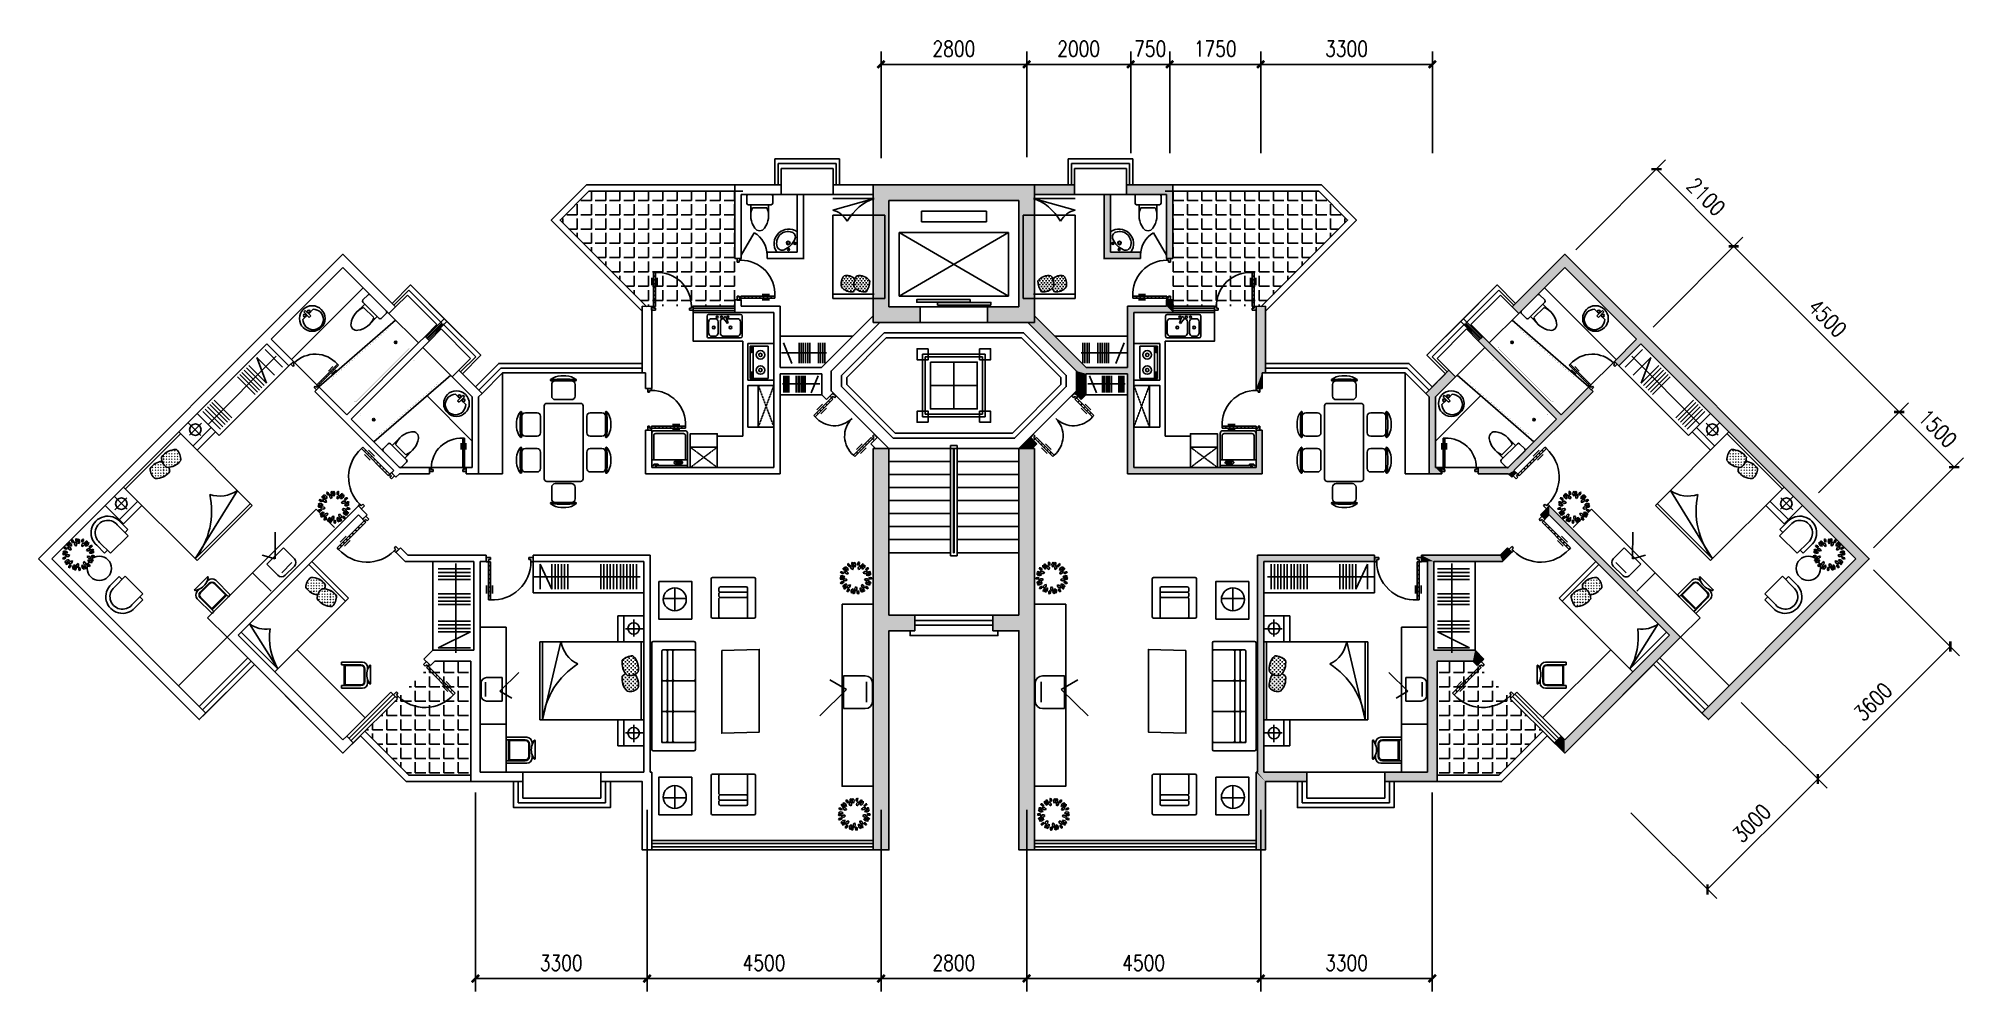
# Model space of a CAD drawing. Header units: millimetres. Extents: x 954 to 37968, y 451 to 18769.
import ezdxf
from ezdxf.enums import TextEntityAlignment as Align

# ---------------------------------------------------------------- set-up
doc = ezdxf.new("R2010")
doc.units = ezdxf.units.MM
doc.linetypes.add('DASHED', pattern=[0.75, 0.5, -0.25])
doc.linetypes.add('HIDDEN', pattern=[0.375, 0.25, -0.125])
for name, color, linetype in [('BL', 7, 'Continuous'), ('DIM', 15, 'Continuous'), ('H', 13, 'Continuous'), ('J', 7, 'Continuous'), ('OA_FURNITURE', 7, 'Continuous'), ('PUB_H', 13, 'Continuous'), ('T', 7, 'Continuous'), ('TOILET', 7, 'Continuous'), ('TOTHER', 7, 'Continuous'), ('W', 2, 'Continuous'), ('WALL', 4, 'Continuous'), ('WC', 10, 'Continuous'), ('WINDOW_TEXT', 7, 'Continuous'), ('轮廓线', 240, 'Continuous')]:
    doc.layers.add(name, color=color, linetype=linetype)
doc.styles.add('CHINA', font='romant', dxfattribs={"width": 0.8, "height": 150, "bigfont": 'fs64f'})
doc.styles.add('DIM_FONT', font='SIMPLEX.shx', dxfattribs={"width": 0.8})
doc.styles.add('SIMPLEX', font='SIMPLEX.SHX')
doc.styles.get("Standard").update_dxf_attribs({"font": 'arial.ttf'})
doc.dimstyles.new('DIMN', dxfattribs={"dimtxt": 300, "dimasz": 1, "dimexe": 250, "dimexo": 300, "dimgap": 150, "dimtad": 1, "dimdec": 0, "dimdsep": 46, "dimtxsty": 'DIM_FONT', "dimblk": '_DIMX', "dimblk1": 'ARCHTICK', "dimblk2": 'ARCHTICK', "dimcen": 0.1, "dimclrt": 7, "dimadec": 0, "dimazin": 0, "dimtfac": 1, "dimtdec": 0, "dimtix": 1, "dimtmove": 2, "dimatfit": 3, "dimldrblk": '_DIMX', "dimfxl": 1, "dimtolj": 1, "dimtzin": 0, "dimarcsym": 0})

msp = doc.modelspace()

# ---------------------------------------------------------------- blocks, each defined once
blk = doc.blocks.new('_LIFTD')
for points in [[(-0.548, -0.602), (-0.548, -0.774), (0.241, -0.774), (0.241, -0.602), (-0.548, -0.602)], [(-0.241, -0.784), (-0.241, -0.955), (0.548, -0.955), (0.548, -0.784), (-0.241, -0.784)]]:
    blk.add_lwpolyline(points)
blk = doc.blocks.new('M_B6KVE')
for p, q in [((-0.5, 0.5), (0.5, 0.5)), ((-0.5, 0.15), (0.5, 0.15)), ((-0.5, -0.15), (0.5, -0.15)), ((-0.56, -0.506), (-0.56, -0.808)), ((0.564, -0.808), (0.564, -0.506)), ((-0.56, -0.808), (0.564, -0.808))]:
    blk.add_line(p, q)
blk = doc.blocks.new('_ARCHTICK')
at = {"color": 0, "linetype": 'ByBlock', "const_width": 0.15}
blk.add_lwpolyline([(-0.5, -0.5), (0.5, 0.5)], dxfattribs=at)
blk = doc.blocks.new('_DIMX')
at = {"const_width": 50}
blk.add_lwpolyline([(-70, -70), (70, 70)], dxfattribs=at)
blk = doc.blocks.new('M_A24LXR')
for p, q in [((-0.455, 0.071), (-0.455, 0.888)), ((-0.455, 0.888), (-0.41, 0.888)), ((-0.41, 0.888), (-0.41, 0.071)), ((-0.494, 0.753), (-0.494, 0.578)), ((-0.455, 0.797), (-0.41, 0.797)), ((-0.455, 0.707), (-0.41, 0.707)), ((-0.455, 0.616), (-0.41, 0.616)), ((-0.455, 0.525), (-0.41, 0.525)), ((-0.455, 0.434), (-0.41, 0.434)), ((-0.371, 0.753), (-0.371, 0.578)), ((-0.501, 0.071), (-0.455, 0.071)), ((-0.501, -0.02), (-0.501, 0.071)), ((-0.455, 0.343), (-0.41, 0.343)), ((-0.455, 0.253), (-0.41, 0.253)), ((-0.455, 0.162), (-0.41, 0.162)), ((-0.41, 0.071), (-0.455, 0.071)), ((-0.455, 0.071), (-0.455, 0.026)), ((-0.455, 0.026), (-0.41, 0.026)), ((-0.41, 0.026), (-0.41, -0.02)), ((0.453, 0.026), (0.407, 0.026)), ((0.407, 0.026), (0.407, -0.02)), ((0.498, 0.071), (0.453, 0.071)), ((0.453, 0.071), (0.453, 0.026)), ((0.498, -0.02), (0.498, 0.071)), ((-0.501, -0.02), (-0.501, -0.02)), ((-0.41, -0.02), (-0.501, -0.02)), ((0.407, -0.02), (0.498, -0.02)), ((0.498, -0.02), (0.498, -0.02))]:
    blk.add_line(p, q)
blk.add_arc((-0.364, 0.072), 0.817, 359.9115, 93.1848)
blk = doc.blocks.new('M_A21OEG')
for p, q in [((-0.467, 0), (-0.467, 0.4)), ((-0.467, 0), (-0.467, 0.4)), ((-0.467, 0.4), (-0.433, 0.4)), ((-0.467, 0), (-0.467, 0.4)), ((-0.467, 0.333), (-0.433, 0.333)), ((-0.433, 0.4), (-0.433, 0)), ((-0.433, 0.4), (-0.433, 0)), ((0.433, 0.4), (0.433, 0)), ((0.467, 0.4), (0.433, 0.4)), ((0.467, 0.333), (0.433, 0.333)), ((0.467, 0), (0.467, 0.4)), ((-0.5, 0), (-0.467, 0)), ((-0.5, -0.067), (-0.5, 0)), ((-0.5, -0.067), (-0.5, 0)), ((-0.495, 0.3), (-0.495, 0.172)), ((-0.467, 0.267), (-0.433, 0.267)), ((-0.467, 0.2), (-0.433, 0.2)), ((-0.467, 0.133), (-0.433, 0.133)), ((-0.467, 0.067), (-0.433, 0.067)), ((-0.467, 0), (-0.467, -0.033)), ((-0.433, 0), (-0.467, 0)), ((-0.433, 0), (-0.467, 0)), ((-0.467, 0), (-0.467, -0.033)), ((-0.433, 0), (-0.467, 0)), ((-0.405, 0.3), (-0.405, 0.172)), ((0.405, 0.3), (0.405, 0.172)), ((0.467, 0.267), (0.433, 0.267)), ((0.467, 0.2), (0.433, 0.2)), ((0.467, 0.133), (0.433, 0.133)), ((0.467, 0.067), (0.433, 0.067)), ((0.433, 0), (0.467, 0)), ((0.467, 0), (0.467, -0.033)), ((0.5, 0), (0.467, 0)), ((0.495, 0.3), (0.495, 0.172)), ((0.5, -0.067), (0.5, 0)), ((-0.433, -0.067), (-0.5, -0.067)), ((-0.467, -0.033), (-0.433, -0.033)), ((-0.433, -0.033), (-0.433, -0.067)), ((0.467, -0.033), (0.433, -0.033)), ((0.433, -0.033), (0.433, -0.067)), ((0.433, -0.067), (0.5, -0.067))]:
    blk.add_line(p, q)
for centre, start, end in [((-0.4, 0.001), 359.8007, 94.7805), ((0.4, 0.001), 85.2195, 180.1993)]:
    blk.add_arc(centre, 0.4, start, end)
blk = doc.blocks.new('_WBLK')
for p, q in [((-0.5, 0.5), (0.5, 0.5)), ((0.5, 0.1667), (-0.5, 0.1667)), ((0.5, -0.1667), (-0.5, -0.1667)), ((-0.5, -0.5), (0.5, -0.5))]:
    blk.add_line(p, q)
at = {"layer": 'WINDOW_TEXT', "style": 'SIMPLEX', "flags": 9}
blk.add_attdef('A', text='', height=1, dxfattribs=at).set_placement((0, 1.5), align=Align.MIDDLE)
blk = doc.blocks.new('M_E24TTP')
at = {"layer": 'TOILET', "color": 7}
for p, q in [((-170, 200), (-170, 430)), ((170, 200), (170, 430)), ((-250, 30), (-250, 170)), ((-220, 200), (220, 200)), ((220, 0), (-220, 0)), ((-140, 260), (140, 260)), ((250, 170), (250, 30))]:
    blk.add_line(p, q, dxfattribs=at)
for centre, radius, start, end in [((227, 413), 398, 143.3619, 202.5495), ((0, 590), 110, 33.4509, 146.5491), ((-227, 413), 398, 337.4505, 36.6381), ((-220, 170), 30, 90, 180), ((-220, 30), 30, 180, 270), ((220, 170), 30, 0, 90), ((220, 30), 30, 270, 0)]:
    blk.add_arc(centre, radius, start, end, dxfattribs=at)
at = {"style": 'DIM_FONT', "width": 0.8, "flags": 9}
for tag in ['XSIZE', 'YSIZE']:
    blk.add_attdef(tag, (0, 0), '', height=0.5, dxfattribs=at)
blk = doc.blocks.new('M_E33IEP')
at = {"linetype": 'Continuous'}
for p, q in [((44, -21), (44, 20)), ((44, 20), (194, 20)), ((135, 135), (135, 20)), ((194, 20), (194, -21)), ((194, -21), (44, -21)), ((135, -21), (135, -144))]:
    blk.add_line(p, q, dxfattribs=at)
for centre, radius in [((248, -5), 246), ((106, 56), 26.7), ((105, -55), 26.7)]:
    blk.add_circle(centre, radius, dxfattribs=at)
blk.add_arc((274, -5), 197, 225.2527, 134.7473, dxfattribs=at)
at = {"style": 'DIM_FONT', "width": 0.8, "flags": 9}
for tag in ['XSIZE', 'YSIZE']:
    blk.add_attdef(tag, (0, 0), '', height=0.5, dxfattribs=at)
at = {"linetype": 'Continuous', "style": 'CHINA', "width": 0.8, "flags": 9}
for tag in ['XSIZE', 'YSIZE']:
    blk.add_attdef(tag, (2, -251), '', height=150, dxfattribs=at)
blk = doc.blocks.new('M_E5')
at = {"const_width": 1.5}
for points in [[(-850, 750), (-850, 0)], [(850, 630), (-850, 750)], [(-700, 655), (-700, 90)], [(765, 599), (-655, 695)], [(800, 90), (800, 559)], [(850, 0), (850, 630)], [(-850, 0), (850, 0)], [(-660, 50), (760, 50)]]:
    blk.add_lwpolyline(points, dxfattribs=at)
for points in [[(-655, 695, 0.447903), (-700, 655, 0.447903)], [(800, 559, 0.381308), (765, 599, 0.381308)], [(-700, 90, 0.414214), (-660, 50, 0.414214)], [(760, 50, 0.414214), (800, 90, 0.414214)]]:
    blk.add_lwpolyline(points, format="xyb", dxfattribs=at)
for radius in [24, 15]:
    blk.add_circle((674, 316), radius)
at = {"width": 0.8, "flags": 9}
for tag in ['XSIZE', 'YSIZE']:
    blk.add_attdef(tag, (0, 0), '', height=0.5, dxfattribs=at)
blk = doc.blocks.new('_B0MWI')
for p, q in [((-0.62, 3.278), (0.62, 3.278)), ((-0.62, 0.5), (-0.62, 3.278)), ((0.62, 0.5), (0.62, 3.278)), ((-0.56, 2.778), (0.56, 2.778)), ((-0.56, 0.5), (-0.56, 2.778)), ((0.56, 0.5), (0.56, 2.778)), ((-0.5, 2.278), (0.5, 2.278)), ((-0.5, 0.5), (-0.5, 2.278)), ((0.5, 0.5), (0.5, 2.278)), ((-0.5, -0.5), (0.5, -0.5))]:
    blk.add_line(p, q)
blk = doc.blocks.new('80216061034108')
for p, q in [((262, 90), (2161, 1989)), ((299, 0), (2225, 1926)), ((336, -90), (2288, 1862)), ((-299, 90), (262, 90)), ((-299, 0), (299, 0)), ((-299, -90), (336, -90))]:
    blk.add_line(p, q)
at = {"style": 'SIMPLEX', "flags": 9}
blk.add_attdef('A', text='', height=1, dxfattribs=at).set_placement((0, 0), align=Align.MIDDLE)
blk = doc.blocks.new('_DBLK')
blk.add_line((-0.5, 0), (0, -0.866))
blk.add_arc((-0.5, 0), 1, 300, 0)
at = {"style": 'SIMPLEX', "flags": 9}
blk.add_attdef('A', text='', height=1, dxfattribs=at).set_placement((0, 1.5), align=Align.MIDDLE)
blk = doc.blocks.new('*X21')
at = {"color": 0}
for p, q in [((284822, 2203), (284822, 2222)), ((284850, 2250), (284869, 2250)), ((284859, 2241), (284859, 2259)), ((284888, 2288), (284906, 2288)), ((284897, 2278), (284897, 2297)), ((284897, 2203), (284897, 2222)), ((284925, 2250), (284944, 2250)), ((284933, 2325), (284944, 2325)), ((284934, 2316), (284934, 2326)), ((284934, 2241), (284934, 2259)), ((284962, 2288), (284981, 2288)), ((284972, 2278), (284972, 2297)), ((284972, 2203), (284972, 2222)), ((285000, 2325), (285019, 2325)), ((285000, 2250), (285019, 2250)), ((285009, 2316), (285009, 2334)), ((285009, 2241), (285009, 2259)), ((285038, 2288), (285056, 2288)), ((285047, 2278), (285047, 2297)), ((285047, 2203), (285047, 2222)), ((285075, 2325), (285094, 2325)), ((285075, 2250), (285094, 2250)), ((285084, 2316), (285084, 2334)), ((285084, 2241), (285084, 2259)), ((285112, 2288), (285131, 2288)), ((285122, 2278), (285122, 2297)), ((285122, 2203), (285122, 2222)), ((285150, 2250), (285169, 2250)), ((285159, 2241), (285159, 2259)), ((285188, 2288), (285206, 2288)), ((285197, 2278), (285197, 2297)), ((285197, 2203), (285197, 2222)), ((285225, 2250), (285244, 2250)), ((285234, 2316), (285234, 2323)), ((285234, 2241), (285234, 2259)), ((285240, 2325), (285244, 2325)), ((285262, 2288), (285281, 2288)), ((285272, 2278), (285272, 2297)), ((285272, 2203), (285272, 2222)), ((285300, 2325), (285319, 2325)), ((285300, 2250), (285319, 2250)), ((285309, 2316), (285309, 2334)), ((285309, 2241), (285309, 2259)), ((285338, 2288), (285356, 2288)), ((285347, 2278), (285347, 2297)), ((285347, 2203), (285347, 2222)), ((285375, 2325), (285394, 2325)), ((285375, 2250), (285394, 2250)), ((285384, 2316), (285384, 2334)), ((285384, 2241), (285384, 2259)), ((285412, 2288), (285431, 2288)), ((285422, 2278), (285422, 2297)), ((285422, 2203), (285422, 2222)), ((285450, 2325), (285452, 2325)), ((285450, 2250), (285469, 2250)), ((285459, 2316), (285459, 2316)), ((285459, 2241), (285459, 2259)), ((285497, 2203), (285497, 2222)), ((284817, 2212), (284831, 2212)), ((284850, 2175), (284869, 2175)), ((284856, 2100), (284869, 2100)), ((284859, 2166), (284859, 2184)), ((284859, 2094), (284859, 2109)), ((284888, 2212), (284906, 2212)), ((284888, 2138), (284906, 2138)), ((284888, 2062), (284906, 2062)), ((284897, 2128), (284897, 2147)), ((284897, 2053), (284897, 2072)), ((284925, 2175), (284944, 2175)), ((284925, 2100), (284944, 2100)), ((284934, 2166), (284934, 2184)), ((284934, 2091), (284934, 2109)), ((284962, 2212), (284981, 2212)), ((284962, 2138), (284981, 2138)), ((284962, 2062), (284981, 2062)), ((284972, 2128), (284972, 2147)), ((284972, 2053), (284972, 2072)), ((285000, 2175), (285019, 2175)), ((285000, 2100), (285019, 2100)), ((285009, 2166), (285009, 2184)), ((285009, 2091), (285009, 2109)), ((285038, 2212), (285056, 2212)), ((285038, 2138), (285056, 2138)), ((285038, 2062), (285056, 2062)), ((285047, 2128), (285047, 2147)), ((285047, 2053), (285047, 2072)), ((285075, 2175), (285094, 2175)), ((285075, 2100), (285094, 2100)), ((285084, 2166), (285084, 2184)), ((285084, 2091), (285084, 2109)), ((285112, 2212), (285131, 2212)), ((285112, 2138), (285131, 2138)), ((285122, 2128), (285122, 2147)), ((285150, 2175), (285169, 2175)), ((285150, 2100), (285151, 2100)), ((285159, 2166), (285159, 2184)), ((285159, 2106), (285159, 2109)), ((285163, 2100), (285169, 2100)), ((285188, 2212), (285206, 2212)), ((285188, 2138), (285206, 2138)), ((285188, 2062), (285206, 2062)), ((285197, 2128), (285197, 2147)), ((285197, 2053), (285197, 2072)), ((285225, 2175), (285244, 2175)), ((285225, 2100), (285244, 2100)), ((285234, 2166), (285234, 2184)), ((285234, 2091), (285234, 2109)), ((285262, 2212), (285281, 2212)), ((285262, 2138), (285281, 2138)), ((285262, 2062), (285281, 2062)), ((285272, 2128), (285272, 2147)), ((285272, 2053), (285272, 2072)), ((285300, 2175), (285319, 2175)), ((285300, 2100), (285319, 2100)), ((285309, 2166), (285309, 2184)), ((285309, 2091), (285309, 2109)), ((285338, 2212), (285356, 2212)), ((285338, 2138), (285356, 2138)), ((285338, 2062), (285356, 2062)), ((285347, 2128), (285347, 2147)), ((285347, 2053), (285347, 2072)), ((285375, 2175), (285394, 2175)), ((285375, 2100), (285394, 2100)), ((285384, 2166), (285384, 2184)), ((285384, 2091), (285384, 2109)), ((285412, 2212), (285431, 2212)), ((285412, 2138), (285431, 2138)), ((285422, 2128), (285422, 2147)), ((285450, 2175), (285469, 2175)), ((285450, 2100), (285458, 2100)), ((285459, 2166), (285459, 2184)), ((285459, 2101), (285459, 2109)), ((285488, 2212), (285500, 2212)), ((285488, 2138), (285497, 2138)), ((285497, 2138), (285497, 2147))]:
    blk.add_line(p, q, dxfattribs=at)
blk = doc.blocks.new('RECTANG')
for p, q in [((1, 1), (0, 1)), ((0, 1), (0, 0)), ((1, 0), (1, 1)), ((0, 0), (1, 0))]:
    blk.add_line(p, q)
blk = doc.blocks.new('_C1LMW')
for p, q in [((-1000, -80), (0, -305)), ((-1000, -80), (0, -80)), ((0, -1920), (-1000, -1920))]:
    blk.add_line(p, q)
for centre, radius, start, end in [((-1289, -1215), 1171, 36.5169, 75.7062), ((81, -828), 530, 98.7955, 144.0982), ((-348, -518), 4.547473508864641e-13, 270, 343.0338), ((-639, -1913), 354, 80.3657, 135.5224), ((-566, -1649), 326, 182.7966, 223.2149), ((-752, -1548), 328, 260.9132, 315.9541), ((-733, -1725), 222, 346.7256, 46.496), ((-332, -1913), 354, 80.3657, 124.9896), ((-426, -1725), 222, 346.7256, 46.496)]:
    blk.add_arc(centre, radius, start, end)
at = {"layer": 'J'}
for centre, radius, start, end in [((-260, -1649), 326, 208.3278, 223.2149), ((-445, -1548), 328, 260.9132, 315.9541)]:
    blk.add_arc(centre, radius, start, end, dxfattribs=at)
at = {"xscale": 1999.996, "yscale": 999.998, "zscale": 1999.996, "rotation": 90}
blk.add_blockref('RECTANG', (0, -2000), dxfattribs=at)
blk.add_blockref('*X21', (-285705, -3910))
at = {"style": 'DIM_FONT', "width": 0.8, "flags": 9}
for tag in ['XSIZE', 'YSIZE']:
    blk.add_attdef(tag, (0, 0), '', height=0.5, dxfattribs=at)
blk = doc.blocks.new('M_E12')
at = {"color": 7}
for q in [(0, -393), (392, 0)]:
    blk.add_line((0, 0), q, dxfattribs=at)
for centre, radius in [((48, -168), 19), ((48, -168), 10), ((175, -175), 34.6), ((168, -48), 19), ((175, -175), 26.5), ((168, -48), 10)]:
    blk.add_circle(centre, radius, dxfattribs=at)
for centre, radius, start, end in [((161, -163), 282, 235.0241, 35.2347), ((136, -292), 100, 155.6157, 251.5651), ((418, -420), 410, 114.3843, 155.6157), ((174, -176), 222, 251.5651, 18.4349), ((290, -138), 100, 18.4349, 114.3843)]:
    blk.add_arc(centre, radius, start, end, dxfattribs=at)
at = {"width": 0.8, "flags": 9}
for tag in ['XSIZE', 'YSIZE']:
    blk.add_attdef(tag, (0, 0), '', height=0.5, dxfattribs=at)
blk = doc.blocks.new('*X26')
at = {"color": 0}
for p, q in [((287375, 3850), (287375, 4026)), ((287375, 3850), (287575, 3850)), ((287375, 3575), (287375, 3775)), ((287650, 3850), (287650, 4026)), ((287650, 3850), (287850, 3850)), ((287650, 3575), (287650, 3775)), ((287925, 3850), (287925, 4026)), ((287925, 3850), (288125, 3850)), ((287925, 3575), (287925, 3775)), ((288200, 3850), (288200, 4026)), ((288200, 3850), (288400, 3850)), ((288200, 3575), (288200, 3775)), ((288475, 3850), (288475, 4026)), ((288475, 3850), (288675, 3850)), ((288475, 3575), (288475, 3775)), ((288750, 3850), (288750, 4026)), ((288750, 3850), (288950, 3850)), ((288750, 3575), (288750, 3775)), ((289025, 3850), (289025, 4026)), ((289025, 3850), (289225, 3850)), ((289025, 3575), (289025, 3775)), ((289300, 3850), (289300, 4026)), ((289300, 3850), (289500, 3850)), ((289300, 3575), (289300, 3775)), ((289575, 3850), (289575, 4026)), ((289575, 3850), (289775, 3850)), ((289575, 3575), (289575, 3775)), ((289850, 3850), (289850, 4026)), ((289850, 3850), (290050, 3850)), ((289850, 3575), (289850, 3775)), ((290125, 3850), (290125, 4026)), ((290125, 3850), (290325, 3850)), ((290125, 3575), (290125, 3775)), ((290400, 3575), (290400, 3775)), ((287375, 3575), (287575, 3575)), ((287375, 3300), (287375, 3500)), ((287650, 3575), (287850, 3575)), ((287650, 3300), (287650, 3500)), ((287925, 3575), (288125, 3575)), ((287925, 3300), (287925, 3500)), ((288200, 3575), (288400, 3575)), ((288200, 3300), (288200, 3500)), ((288475, 3575), (288675, 3575)), ((288475, 3300), (288475, 3500)), ((288750, 3575), (288950, 3575)), ((288750, 3300), (288750, 3500)), ((289025, 3575), (289225, 3575)), ((289025, 3300), (289025, 3500)), ((289300, 3575), (289500, 3575)), ((289300, 3300), (289300, 3500)), ((289575, 3575), (289775, 3575)), ((289575, 3300), (289575, 3500)), ((289850, 3575), (290050, 3575)), ((289850, 3300), (289850, 3500)), ((290125, 3575), (290325, 3575)), ((290125, 3300), (290125, 3500)), ((290400, 3575), (290600, 3575)), ((290400, 3300), (290400, 3500)), ((290675, 3418), (290675, 3500)), ((287375, 3300), (287575, 3300)), ((287375, 3025), (287375, 3225)), ((287375, 3025), (287575, 3025)), ((287650, 3300), (287850, 3300)), ((287650, 3025), (287650, 3225)), ((287650, 3025), (287850, 3025)), ((287925, 3300), (288125, 3300)), ((287925, 3025), (287925, 3225)), ((287925, 3025), (288125, 3025)), ((288200, 3300), (288400, 3300)), ((288200, 3025), (288200, 3225)), ((288200, 3025), (288400, 3025)), ((288475, 3300), (288675, 3300)), ((288475, 3025), (288475, 3225)), ((288475, 3025), (288675, 3025)), ((288750, 3300), (288950, 3300)), ((288750, 3025), (288750, 3225)), ((288750, 3025), (288950, 3025)), ((289025, 3300), (289225, 3300)), ((289025, 3025), (289025, 3225)), ((289025, 3025), (289225, 3025)), ((289300, 3300), (289500, 3300)), ((289300, 3025), (289300, 3225)), ((289300, 3025), (289500, 3025)), ((289575, 3300), (289775, 3300)), ((289575, 3025), (289575, 3225)), ((289575, 3025), (289775, 3025)), ((289850, 3300), (290050, 3300)), ((289850, 3025), (289850, 3225)), ((289850, 3025), (290050, 3025)), ((290125, 3300), (290325, 3300)), ((290125, 3025), (290125, 3225)), ((290125, 3025), (290282, 3025)), ((290400, 3300), (290557, 3300)), ((290400, 3143), (290400, 3225)), ((287375, 2750), (287375, 2950)), ((287375, 2750), (287575, 2750)), ((287375, 2475), (287375, 2675)), ((287650, 2750), (287650, 2950)), ((287650, 2750), (287850, 2750)), ((287650, 2475), (287650, 2675)), ((287925, 2750), (287925, 2950)), ((287925, 2750), (288125, 2750)), ((287925, 2475), (287925, 2675)), ((288200, 2750), (288200, 2950)), ((288200, 2750), (288400, 2750)), ((288200, 2475), (288200, 2675)), ((288475, 2750), (288475, 2950)), ((288475, 2750), (288675, 2750)), ((288475, 2475), (288475, 2675)), ((288750, 2750), (288750, 2950)), ((288750, 2750), (288950, 2750)), ((288750, 2475), (288750, 2675)), ((289025, 2750), (289025, 2950)), ((289025, 2750), (289225, 2750)), ((289025, 2475), (289025, 2675)), ((289300, 2750), (289300, 2950)), ((289300, 2750), (289500, 2750)), ((289300, 2475), (289300, 2675)), ((289575, 2750), (289575, 2950)), ((289575, 2750), (289775, 2750)), ((289575, 2475), (289575, 2675)), ((289850, 2750), (289850, 2950)), ((289850, 2750), (290007, 2750)), ((289850, 2593), (289850, 2675)), ((290125, 2868), (290125, 2950)), ((287375, 2475), (287575, 2475)), ((287375, 2200), (287375, 2400)), ((287650, 2475), (287850, 2475)), ((287650, 2200), (287650, 2400)), ((287925, 2475), (288125, 2475)), ((287925, 2200), (287925, 2400)), ((288200, 2475), (288400, 2475)), ((288200, 2200), (288200, 2400)), ((288475, 2475), (288675, 2475)), ((288475, 2200), (288475, 2400)), ((288750, 2475), (288950, 2475)), ((288750, 2200), (288750, 2400)), ((289025, 2475), (289225, 2475)), ((289025, 2200), (289025, 2400)), ((289300, 2475), (289500, 2475)), ((289300, 2200), (289300, 2400)), ((289575, 2475), (289732, 2475)), ((289575, 2318), (289575, 2400)), ((287375, 2200), (287575, 2200)), ((287375, 1925), (287375, 2125)), ((287375, 1925), (287575, 1925)), ((287650, 2200), (287850, 2200)), ((287650, 1925), (287650, 2125)), ((287650, 1925), (287850, 1925)), ((287925, 2200), (288125, 2200)), ((287925, 1925), (287925, 2125)), ((287925, 1925), (288125, 1925)), ((288200, 2200), (288400, 2200)), ((288200, 1925), (288200, 2125)), ((288200, 1925), (288400, 1925)), ((288475, 2200), (288675, 2200)), ((288475, 1925), (288475, 2125)), ((288475, 1925), (288675, 1925)), ((288750, 2200), (288950, 2200)), ((288750, 1925), (288750, 2125)), ((288750, 1925), (288950, 1925)), ((289025, 2200), (289225, 2200)), ((289025, 1925), (289025, 2125)), ((289025, 1925), (289182, 1925)), ((289300, 2200), (289457, 2200)), ((289300, 2043), (289300, 2125)), ((287375, 1816), (287375, 1850)), ((287650, 1816), (287650, 1850)), ((287925, 1816), (287925, 1850)), ((288200, 1816), (288200, 1850)), ((288475, 1816), (288475, 1850)), ((288750, 1816), (288750, 1850)), ((289025, 1816), (289025, 1850))]:
    blk.add_line(p, q, dxfattribs=at)
blk = doc.blocks.new('M_E25ESP')
at = {"color": 0, "linetype": 'ByBlock'}
for p, q in [((0, -307), (0, 307)), ((31, 338), (419, 338)), ((48, 2), (57, -12)), ((59, 31), (163, 70)), ((82, 245), (82, 40)), ((173, 53), (87, -18)), ((358, 307), (143, 307)), ((163, 70), (173, 53)), ((419, -20), (419, 245)), ((450, 307), (450, -307)), ((419, -338), (31, -338)), ((82, -184), (82, -245)), ((143, -82), (358, -82)), ((358, -123), (143, -123)), ((143, -307), (358, -307)), ((419, -245), (419, -184))]:
    blk.add_line(p, q, dxfattribs=at)
for centre, radius in [((51, 61), 20.5), ((251, 112), 25.6), ((51, -61), 20.5), ((51, -143), 20.5), ((251, -210), 25.6)]:
    blk.add_circle(centre, radius, dxfattribs=at)
for centre, radius, start, end in [((31, 307), 30.7, 90, 180), ((66, 12), 20.5, 110.5377, 210), ((143, 245), 61.4, 90, 180), ((358, 245), 61.4, 0, 90), ((419, 307), 30.7, 0, 90), ((31, -307), 30.7, 180, 270), ((74, -2), 20.5, 210, 309.4623), ((143, -20), 61.4, 180, 270), ((143, -184), 61.4, 90, 180), ((143, -245), 61.4, 180, 270), ((358, -20), 61.4, 270, 0), ((358, -184), 61.4, 0, 90), ((358, -245), 61.4, 270, 0), ((419, -307), 30.7, 270, 0)]:
    blk.add_arc(centre, radius, start, end, dxfattribs=at)
at = {"style": 'DIM_FONT', "width": 0.8, "flags": 9}
for tag in ['XSIZE', 'YSIZE']:
    blk.add_attdef(tag, (0, 0), '', height=0.5, dxfattribs=at)
blk = doc.blocks.new('M_E19')
for p, q in [((-323, -113), (-323, -456)), ((299, -113), (-323, -113)), ((299, -456), (299, -113)), ((-323, -400), (299, -400)), ((-323, -456), (299, -456)), ((-291, -422), (-291, -434)), ((-216, -432), (-280, -432)), ((-280, -432), (-280, -448)), ((-280, -448), (-216, -448)), ((-216, -448), (-216, -432)), ((-199, -423), (-199, -434)), ((182, -422), (182, -434)), ((193, -432), (193, -448)), ((257, -432), (193, -432)), ((193, -448), (257, -448)), ((257, -448), (257, -432)), ((274, -423), (274, -434))]:
    blk.add_line(p, q)
for points in [[(-199, -423, 0.259034), (-201, -420, 0.076276), (-213, -415, 0.036515), (-226, -412, 0.026615), (-245, -411, 0.026615), (-264, -412, 0.036515), (-277, -415, 0.076276), (-289, -420, 0.259034), (-291, -423, 0.078462), (-291, -424, 0.056762)], [(-199, -434, 0.259034), (-201, -430, 0.076276), (-213, -425, 0.036515), (-226, -423, 0.026615), (-245, -422, 0.026615), (-264, -423, 0.036515), (-277, -425, 0.076276), (-289, -430, 0.259034), (-291, -434, 0.259034), (-289, -437, 0.056762), (-280, -441, 0.036515)], [(-216, -443, 0.008736), (-213, -442, 0.076276), (-201, -437, 0.259034), (-199, -434, 0.259034)], [(274, -423, 0.259034), (272, -420, 0.076276), (260, -415, 0.036515), (247, -412, 0.026615), (228, -411, 0.026615), (209, -412, 0.036515), (196, -415, 0.076276), (184, -420, 0.259034), (182, -423, 0.078462), (182, -424, 0.056762)], [(274, -434, 0.259034), (272, -430, 0.076276), (260, -425, 0.036515), (247, -423, 0.026615), (228, -422, 0.026615), (209, -423, 0.036515), (196, -425, 0.076276), (184, -430, 0.259034), (182, -434, 0.259034), (184, -437, 0.056762), (193, -441, 0.036515)], [(257, -443, 0.008736), (260, -442, 0.076276), (272, -437, 0.259034), (274, -434, 0.259034)]]:
    blk.add_lwpolyline(points, format="xyb")
at = {"layer": 'TOTHER', "linetype": 'Continuous'}
for p, q in [((-350, 0), (350, 0)), ((-350, -500), (-350, 0)), ((350, 0), (350, -500)), ((350, -500), (-350, -500))]:
    blk.add_line(p, q, dxfattribs=at)
for centre, radius in [((-158, -259), 82.5), ((-158, -259), 31.6), ((134, -259), 82.5), ((134, -259), 31.6)]:
    blk.add_circle(centre, radius, dxfattribs=at)
at = {"width": 0.8, "flags": 9}
for tag in ['XSIZE', 'YSIZE']:
    blk.add_attdef(tag, (0, 0), '', height=0.5, dxfattribs=at)
blk = doc.blocks.new('M_E22')
at = {"layer": 'TOTHER', "linetype": 'HIDDEN'}
blk.add_line((-400, 0), (-400, -300), dxfattribs=at)
at = {"layer": 'TOTHER', "linetype": 'DASHED'}
for p, q in [((400, -300), (-400, 0)), ((400, 0), (-400, -300)), ((-400, -300), (400, -300))]:
    blk.add_line(p, q, dxfattribs=at)
at = {"layer": 'TOTHER', "linetype": 'Continuous'}
blk.add_lwpolyline([(-400, 0), (400, 0), (400, -500), (-400, -500)], close=True, dxfattribs=at)
at = {"width": 0.8, "flags": 9}
for tag in ['XSIZE', 'YSIZE']:
    blk.add_attdef(tag, (0, 0), '', height=0.5, dxfattribs=at)
blk = doc.blocks.new('M_E18')
at = {"layer": 'TOTHER', "linetype": 'DASHED'}
for p, q in [((200, -300), (-200, 0)), ((200, 0), (-200, -300)), ((-200, -300), (200, -300))]:
    blk.add_line(p, q, dxfattribs=at)
at = {"layer": 'TOTHER', "linetype": 'HIDDEN'}
blk.add_line((-200, 0), (-200, -300), dxfattribs=at)
at = {"layer": 'TOTHER', "linetype": 'Continuous'}
blk.add_lwpolyline([(-200, 0), (200, 0), (200, -500), (-200, -500)], close=True, dxfattribs=at)
at = {"width": 0.8, "flags": 9}
for tag in ['XSIZE', 'YSIZE']:
    blk.add_attdef(tag, (0, 0), '', height=0.5, dxfattribs=at)
blk = doc.blocks.new('M_E20')
for p, q in [((345, 0), (-345, 0)), ((-302, -36), (-345, -36)), ((-307, -144), (-307, -611)), ((-302, -35), (-302, -66)), ((-302, -66), (-219, -66)), ((-219, -66), (-219, -35)), ((345, -36), (-219, -36)), ((123, -87), (123, -99)), ((133, -96), (133, -113)), ((198, -96), (133, -96)), ((133, -113), (198, -113)), ((198, -113), (198, -96)), ((215, -88), (215, -99)), ((307, -144), (307, -611)), ((267, -651), (-267, -651))]:
    blk.add_line(p, q)
blk.add_lwpolyline([(83, -94, 0.185158), (88, -107, 0.102042), (108, -122, 0.060862), (133, -130, 0.047173), (166, -133, 0.047173), (200, -130, 0.060862), (225, -122, 0.102042), (245, -107, 0.185158), (250, -94, 0.185158), (245, -82, 0.102042), (225, -67, 0.060862), (200, -59, 0.047173), (166, -56, 0.047173), (133, -59, 0.060862), (108, -67, 0.102042), (88, -82, 0.185158)], format="xyb", close=True)
for points in [[(215, -88, 0.259034), (213, -85, 0.076276), (201, -80, 0.036515), (188, -77, 0.026615), (169, -76, 0.026615), (150, -77, 0.036515), (137, -80, 0.076276), (125, -85, 0.259034), (123, -88, 0.078462), (123, -89, 0.056762)], [(215, -99, 0.259034), (213, -95, 0.076276), (201, -90, 0.036515), (188, -88, 0.026615), (169, -87, 0.026615), (150, -88, 0.036515), (137, -90, 0.076276), (125, -95, 0.259034), (123, -99, 0.259034), (125, -102, 0.056762), (133, -106, 0.036515)], [(198, -108, 0.008736), (201, -107, 0.076276), (213, -102, 0.259034), (215, -99, 0.259034)]]:
    blk.add_lwpolyline(points, format="xyb")
blk.add_circle((-259, -35), 17.5)
for centre, start, end in [((-267, -611), 180, 270), ((267, -611), 270, 0)]:
    blk.add_arc(centre, 40, start, end)
at = {"layer": 'TOTHER', "linetype": 'Continuous'}
for p, q in [((-345, -656), (-345, 0)), ((345, 0), (345, -656)), ((-345, -145), (345, -145)), ((295, -706), (-295, -706))]:
    blk.add_line(p, q, dxfattribs=at)
for centre, start, end in [((-295, -656), 180, 270), ((295, -656), 270, 0)]:
    blk.add_arc(centre, 50, start, end, dxfattribs=at)
at = {"width": 0.8, "flags": 9}
for tag in ['XSIZE', 'YSIZE']:
    blk.add_attdef(tag, (0, 0), '', height=0.5, dxfattribs=at)
blk = doc.blocks.new('80216165507700')
for p, q in [((-660, 90), (660, 90)), ((-660, 0), (660, 0)), ((-660, -90), (660, -90))]:
    blk.add_line(p, q)
at = {"style": 'SIMPLEX', "flags": 9}
blk.add_attdef('A', text='', height=1, dxfattribs=at).set_placement((0, 0), align=Align.MIDDLE)
blk = doc.blocks.new('M_F22')
for centre, radius, start, end in [((-1969, -307), 339, 42.86392, 138.57818), ((-1861, -14), 573, 38.65709, 111.15834), ((-1651, 768), 486, 210.70899, 299.10644), ((-1853, 584), 266, 13.31145, 125.5828), ((-1727, 923), 307, 203.4613, 295.43295), ((-1680, 1042), 339, 2.86392, 98.57818), ((-1340, 1458), 399, 191.70154, 269.74057), ((-1364, 522), 376, 13.2488, 122.58322), ((-1177, 985), 417, 200.50355, 295.32847), ((-745, 1661), 486, 170.70899, 259.10644), ((-1409, 1198), 573, 358.65709, 71.15834), ((-704, 1829), 307, 163.4613, 255.43295), ((-1018, 1651), 266, 333.31145, 85.5828), ((-242, 1523), 417, 160.50355, 255.32847), ((-684, 1289), 376, 333.2488, 82.58322), ((-63, 1991), 399, 151.70154, 229.74057), ((-591, 1891), 339, 322.86392, 58.57818), ((523, 1764), 486, 130.70899, 219.10644), ((-284, 1836), 573, 318.65709, 31.15834), ((662, 1865), 307, 123.4613, 215.43295), ((819, 1335), 417, 120.50355, 215.32847), ((307, 1931), 266, 293.31145, 45.5828), ((331, 1439), 376, 293.2488, 42.58322), ((1257, 1578), 399, 111.70154, 189.74057), ((788, 1841), 339, 282.86392, 18.57818), ((1560, 1027), 486, 90.70899, 179.10644), ((988, 1601), 573, 278.65709, 351.15834), ((1511, 508), 417, 80.50355, 175.32847), ((1204, 902), 376, 253.2488, 2.58322), ((1732, 1016), 307, 83.4613, 175.43295), ((1502, 1294), 266, 253.31145, 5.5828), ((1881, -204), 486, 50.70899, 139.10644), ((1812, 603), 573, 238.65709, 311.15834), ((2003, 413), 399, 71.70154, 149.74057), ((1813, 916), 339, 242.86392, 338.57818), ((-1976, 230), 399, 231.70154, 309.74057), ((-1807, -769), 266, 53.31145, 165.5828), ((-1928, -429), 307, 243.4613, 335.43295), ((-1429, -1233), 573, 78.65709, 151.15834), ((-1770, -498), 486, 250.70899, 339.10644), ((-1393, -503), 376, 53.2488, 162.58322), ((-1547, -28), 417, 240.50355, 335.32847), ((-1323, -1527), 339, 82.86392, 178.57818), ((-1674, -1120), 399, 271.70154, 349.74057), ((-902, -1777), 266, 93.31145, 205.5828), ((-1213, -1593), 307, 283.4613, 15.43295), ((-756, -1306), 376, 93.2488, 202.58322), ((-1179, -1041), 417, 280.50355, 15.32847), ((-314, -1889), 573, 118.65709, 191.15834), ((-1048, -1545), 486, 290.70899, 19.10644), ((-44, -2046), 339, 122.86392, 218.57818), ((-574, -1959), 399, 311.70154, 29.74057), ((249, -1512), 376, 133.2488, 242.58322), ((-246, -1581), 417, 320.50355, 55.32847), ((439, -1967), 266, 133.31145, 245.5828), ((83, -2026), 307, 323.4613, 55.43295), ((962, -1675), 573, 158.65709, 231.15834), ((179, -1883), 486, 330.70899, 59.10644), ((1151, -1025), 376, 173.2488, 282.58322), ((816, -1395), 417, 0.50355, 95.32847), ((1270, -1621), 339, 162.86392, 258.57818), ((808, -1896), 399, 351.70154, 69.74057), ((1510, -570), 417, 40.50355, 135.32847), ((1528, -71), 376, 213.2488, 322.58322), ((1335, -1353), 486, 10.70899, 99.10644), ((1801, -691), 573, 198.65709, 271.15834), ((1589, -1250), 266, 173.31145, 285.5828), ((1354, -1524), 307, 3.4613, 95.43295), ((1825, -959), 399, 31.70154, 109.74057), ((2003, -452), 339, 202.86392, 298.57818), ((2005, -323), 307, 43.4613, 135.43295), ((2009, 38), 266, 213.31145, 325.5828)]:
    blk.add_arc(centre, radius, start, end)
at = {"width": 0.8, "flags": 9}
for tag in ['XSIZE', 'YSIZE']:
    blk.add_attdef(tag, (0, 0), '', height=0.5, dxfattribs=at)
blk = doc.blocks.new('M_C4')
for p, q in [((0, -150), (0, 150)), ((363, 169), (84, 169)), ((100, 250), (350, 250)), ((450, 150), (450, -150)), ((450, -150), (0, -150)), ((187, -107), (57, -336)), ((187, -107), (547, -475))]:
    blk.add_line(p, q)
for centre, start, end in [((100, 150), 90, 180), ((350, 150), 0, 90)]:
    blk.add_arc(centre, 100, start, end)
at = {"flags": 9}
for tag in ['XSIZE', 'YSIZE']:
    blk.add_attdef(tag, (0, 0), '', height=0.5, dxfattribs=at)
at = {"width": 0.8, "flags": 9}
for tag in ['YSIZE', 'XSIZE', 'XSIZE', 'YSIZE']:
    blk.add_attdef(tag, (225, -150), '', height=0.5, dxfattribs=at)
blk = doc.blocks.new('M_C34BMF')
at = {"layer": 'OA_FURNITURE'}
for p, q in [((-1058, -186), (-1058, 600)), ((-1031, 627), (1015, 627)), ((-896, 8), (-896, 627)), ((881, -19), (881, 627)), ((1042, -186), (1042, 600)), ((-1031, -213), (1015, -213)), ((-869, -19), (881, -19))]:
    blk.add_line(p, q, dxfattribs=at)
for points in [[(-869, 196), (-331, 196, 0.414214), (-304, 223), (-304, 600, 0.414214), (-331, 627), (-869, 627, 0.414214), (-896, 600), (-896, 223, 0.414214)], [(-277, 196), (261, 196, 0.414214), (288, 223), (288, 600, 0.414214), (261, 627), (-277, 627, 0.414214), (-304, 600), (-304, 223, 0.414214)], [(315, 196), (854, 196, 0.414214), (881, 223), (881, 600, 0.414214), (854, 627), (315, 627, 0.414214), (288, 600), (288, 223, 0.414214)], [(-869, 89), (-331, 89, 0.414214), (-304, 115), (-304, 169, 0.414214), (-331, 196), (-869, 196, 0.414214), (-896, 169), (-896, 115, 0.414214)], [(-869, -19), (-331, -19, 0.414214), (-304, 8), (-304, 62, 0.414214), (-331, 89), (-869, 89, 0.414214), (-896, 62), (-896, 8, 0.414214)], [(-277, 89), (261, 89, 0.414214), (288, 115), (288, 169, 0.414214), (261, 196), (-277, 196, 0.414214), (-304, 169), (-304, 115, 0.414214)], [(-277, -19), (261, -19, 0.414214), (288, 8), (288, 62, 0.414214), (261, 89), (-277, 89, 0.414214), (-304, 62), (-304, 8, 0.414214)], [(315, 89), (854, 89, 0.414214), (881, 115), (881, 169, 0.414214), (854, 196), (315, 196, 0.414214), (288, 169), (288, 115, 0.414214)], [(315, -19), (854, -19, 0.414214), (881, 8), (881, 62, 0.414214), (854, 89), (315, 89, 0.414214), (288, 62), (288, 8, 0.414214)]]:
    blk.add_lwpolyline(points, format="xyb", close=True, dxfattribs=at)
for centre, start, end in [((-1031, 600), 90, 180), ((1015, 600), 0, 90), ((-869, 8), 180, 270), ((854, 8), 270, 0), ((-1031, -186), 180, 270), ((1015, -186), 270, 0)]:
    blk.add_arc(centre, 26.9, start, end, dxfattribs=at)
at = {"style": 'DIM_FONT', "width": 0.8, "flags": 9}
for tag in ['XSIZE', 'YSIZE']:
    blk.add_attdef(tag, (0, 0), '', height=0.5, dxfattribs=at)
blk = doc.blocks.new('M_C31NFU')
at = {"layer": 'OA_FURNITURE'}
for p, q in [((-433, 755), (-433, 25)), ((392, 780), (-408, 780)), ((417, 755), (417, 25)), ((242, 600), (-258, 600)), ((267, 575), (267, 0)), ((392, 0), (-408, 0))]:
    blk.add_line(p, q, dxfattribs=at)
for points in [[(242, 600), (-258, 600, 0.414214), (-283, 575), (-283, 525, 0.414214), (-258, 500), (242, 500, 0.414214), (267, 525), (267, 575, 0.414214)], [(242, 500), (-258, 500, 0.414214), (-283, 475), (-283, 425, 0.414214), (-258, 400), (242, 400, 0.414214), (267, 425), (267, 475, 0.414214)], [(242, 400), (-258, 400, 0.414214), (-283, 375), (-283, 25, 0.414214), (-258, 0), (242, 0, 0.414214), (267, 25), (267, 375, 0.414214)]]:
    blk.add_lwpolyline(points, format="xyb", close=True, dxfattribs=at)
for centre, start, end in [((-408, 755), 90, 180), ((392, 755), 0, 90), ((242, 575), 0, 90), ((-408, 25), 180, 270), ((392, 25), 270, 0)]:
    blk.add_arc(centre, 25, start, end, dxfattribs=at)
at = {"style": 'DIM_FONT', "width": 0.8, "flags": 9}
for tag in ['XSIZE', 'YSIZE']:
    blk.add_attdef(tag, (0, 0), '', height=0.5, dxfattribs=at)
blk = doc.blocks.new('*D52')
at = {"layer": 'DEFPOINTS', "color": 0, "transparency": 16777216}
for p in [(12655, 4242), (17155, 4242), (12655, 701)]:
    blk.add_point(p, dxfattribs=at)
at = {"layer": 'DIM', "color": 0, "lineweight": -2, "transparency": 16777216}
for p, q in [((12655, 3942), (12655, 451)), ((17155, 3942), (17155, 451)), ((17154, 701), (12656, 701))]:
    blk.add_line(p, q, dxfattribs=at)
at = {"layer": 'DIM', "color": 0, "lineweight": -2, "transparency": 16777216, "rotation": 180}
blk.add_blockref('_DIMX', (12655, 701), dxfattribs=at)
at = {"layer": 'DIM', "color": 0, "lineweight": -2, "transparency": 16777216}
blk.add_blockref('_DIMX', (17155, 701), dxfattribs=at)
at = {"layer": 'DIM', "color": 7, "transparency": 16777216, "insert": (14905, 1001), "char_height": 300, "attachment_point": 5, "style": 'DIM_FONT'}
blk.add_mtext('\\A1;4500', dxfattribs=at)
blk = doc.blocks.new('*D53')
at = {"layer": 'DEFPOINTS', "color": 0, "transparency": 16777216}
for p in [(9355, 4577), (12655, 4242), (9355, 701)]:
    blk.add_point(p, dxfattribs=at)
at = {"layer": 'DIM', "color": 0, "lineweight": -2, "transparency": 16777216}
for p, q in [((9355, 4277), (9355, 451)), ((12655, 3942), (12655, 451)), ((12654, 701), (9356, 701))]:
    blk.add_line(p, q, dxfattribs=at)
at = {"layer": 'DIM', "color": 0, "lineweight": -2, "transparency": 16777216, "rotation": 180}
blk.add_blockref('_DIMX', (9355, 701), dxfattribs=at)
at = {"layer": 'DIM', "color": 0, "lineweight": -2, "transparency": 16777216}
blk.add_blockref('_DIMX', (12655, 701), dxfattribs=at)
at = {"layer": 'DIM', "color": 7, "transparency": 16777216, "insert": (11005, 1001), "char_height": 300, "attachment_point": 5, "style": 'DIM_FONT'}
blk.add_mtext('\\A1;3300', dxfattribs=at)
blk = doc.blocks.new('*X15')
at = {"color": 0}
for p, q in [((284822, 2203), (284822, 2222)), ((284850, 2250), (284869, 2250)), ((284859, 2241), (284859, 2259)), ((284888, 2288), (284906, 2288)), ((284897, 2278), (284897, 2297)), ((284897, 2203), (284897, 2222)), ((284925, 2250), (284944, 2250)), ((284933, 2325), (284944, 2325)), ((284934, 2316), (284934, 2326)), ((284934, 2241), (284934, 2259)), ((284962, 2288), (284981, 2288)), ((284972, 2278), (284972, 2297)), ((284972, 2203), (284972, 2222)), ((285000, 2325), (285019, 2325)), ((285000, 2250), (285019, 2250)), ((285009, 2316), (285009, 2334)), ((285009, 2241), (285009, 2259)), ((285038, 2288), (285056, 2288)), ((285047, 2278), (285047, 2297)), ((285047, 2203), (285047, 2222)), ((285075, 2325), (285094, 2325)), ((285075, 2250), (285094, 2250)), ((285084, 2316), (285084, 2334)), ((285084, 2241), (285084, 2259)), ((285112, 2288), (285131, 2288)), ((285122, 2278), (285122, 2297)), ((285122, 2203), (285122, 2222)), ((285150, 2250), (285169, 2250)), ((285159, 2241), (285159, 2259)), ((285188, 2288), (285206, 2288)), ((285197, 2278), (285197, 2297)), ((285197, 2203), (285197, 2222)), ((285225, 2250), (285244, 2250)), ((285234, 2316), (285234, 2323)), ((285234, 2241), (285234, 2259)), ((285240, 2325), (285244, 2325)), ((285262, 2288), (285281, 2288)), ((285272, 2278), (285272, 2297)), ((285272, 2203), (285272, 2222)), ((285300, 2325), (285319, 2325)), ((285300, 2250), (285319, 2250)), ((285309, 2316), (285309, 2334)), ((285309, 2241), (285309, 2259)), ((285338, 2288), (285356, 2288)), ((285347, 2278), (285347, 2297)), ((285347, 2203), (285347, 2222)), ((285375, 2325), (285394, 2325)), ((285375, 2250), (285394, 2250)), ((285384, 2316), (285384, 2334)), ((285384, 2241), (285384, 2259)), ((285412, 2288), (285431, 2288)), ((285422, 2278), (285422, 2297)), ((285422, 2203), (285422, 2222)), ((285450, 2325), (285452, 2325)), ((285450, 2250), (285469, 2250)), ((285459, 2316), (285459, 2316)), ((285459, 2241), (285459, 2259)), ((285497, 2203), (285497, 2222)), ((284817, 2212), (284831, 2212)), ((284850, 2175), (284869, 2175)), ((284856, 2100), (284869, 2100)), ((284859, 2166), (284859, 2184)), ((284859, 2094), (284859, 2109)), ((284888, 2212), (284906, 2212)), ((284888, 2138), (284906, 2138)), ((284888, 2062), (284906, 2062)), ((284897, 2128), (284897, 2147)), ((284897, 2053), (284897, 2072)), ((284925, 2175), (284944, 2175)), ((284925, 2100), (284944, 2100)), ((284934, 2166), (284934, 2184)), ((284934, 2091), (284934, 2109)), ((284962, 2212), (284981, 2212)), ((284962, 2138), (284981, 2138)), ((284962, 2062), (284981, 2062)), ((284972, 2128), (284972, 2147)), ((284972, 2053), (284972, 2072)), ((285000, 2175), (285019, 2175)), ((285000, 2100), (285019, 2100)), ((285009, 2166), (285009, 2184)), ((285009, 2091), (285009, 2109)), ((285038, 2212), (285056, 2212)), ((285038, 2138), (285056, 2138)), ((285038, 2062), (285056, 2062)), ((285047, 2128), (285047, 2147)), ((285047, 2053), (285047, 2072)), ((285075, 2175), (285094, 2175)), ((285075, 2100), (285094, 2100)), ((285084, 2166), (285084, 2184)), ((285084, 2091), (285084, 2109)), ((285112, 2212), (285131, 2212)), ((285112, 2138), (285131, 2138)), ((285122, 2128), (285122, 2147)), ((285150, 2175), (285169, 2175)), ((285150, 2100), (285151, 2100)), ((285159, 2166), (285159, 2184)), ((285159, 2106), (285159, 2109)), ((285163, 2100), (285169, 2100)), ((285188, 2212), (285206, 2212)), ((285188, 2138), (285206, 2138)), ((285188, 2062), (285206, 2062)), ((285197, 2128), (285197, 2147)), ((285197, 2053), (285197, 2072)), ((285225, 2175), (285244, 2175)), ((285225, 2100), (285244, 2100)), ((285234, 2166), (285234, 2184)), ((285234, 2091), (285234, 2109)), ((285262, 2212), (285281, 2212)), ((285262, 2138), (285281, 2138)), ((285262, 2062), (285281, 2062)), ((285272, 2128), (285272, 2147)), ((285272, 2053), (285272, 2072)), ((285300, 2175), (285319, 2175)), ((285300, 2100), (285319, 2100)), ((285309, 2166), (285309, 2184)), ((285309, 2091), (285309, 2109)), ((285338, 2212), (285356, 2212)), ((285338, 2138), (285356, 2138)), ((285338, 2062), (285356, 2062)), ((285347, 2128), (285347, 2147)), ((285347, 2053), (285347, 2072)), ((285375, 2175), (285394, 2175)), ((285375, 2100), (285394, 2100)), ((285384, 2166), (285384, 2184)), ((285384, 2091), (285384, 2109)), ((285412, 2212), (285431, 2212)), ((285412, 2138), (285431, 2138)), ((285422, 2128), (285422, 2147)), ((285450, 2175), (285469, 2175)), ((285450, 2100), (285458, 2100)), ((285459, 2166), (285459, 2184)), ((285459, 2101), (285459, 2109)), ((285488, 2212), (285500, 2212)), ((285488, 2138), (285497, 2138)), ((285497, 2138), (285497, 2147))]:
    blk.add_line(p, q, dxfattribs=at)
blk = doc.blocks.new('_C2ZTH')
for p, q in [((-500, 750), (-500, 1250)), ((0, 1250), (-500, 1250)), ((-385, 750), (-385, 1250)), ((-191, 1178), (-191, 849)), ((0, 750), (0, 1250)), ((0, 750), (-500, 750)), ((-353, 1001), (2, 1001)), ((0, -750), (-500, -750)), ((-500, -750), (-500, -1250)), ((-385, -750), (-385, -1250)), ((-353, -1001), (2, -1001)), ((-191, -1178), (-191, -849)), ((0, -750), (0, -1250)), ((0, -1250), (-500, -1250))]:
    blk.add_line(p, q)
for centre in [(-196, 1006), (-196, -1006)]:
    blk.add_circle(centre, 110)
at = {"layer": 'J'}
for p, q in [((-2000, 750), (-2000, -750)), ((0, 750), (-2000, 750)), ((-1950, -750), (-1594, 750)), ((-1950, -750), (-1950, 750)), ((-50, 750), (-50, -750)), ((0, -750), (0, 750)), ((-2000, -750), (0, -750))]:
    blk.add_line(p, q, dxfattribs=at)
for centre, radius, start, end in [((-1023, 844), 578, 189.3238, 244.457), ((-93, 341), 328, 170.9132, 225.9541), ((-194, 156), 326, 92.7966, 133.2149), ((-458, 228), 354, 350.3657, 45.5224), ((-468, -936), 1493, 122.587, 172.8499), ((-93, 35), 328, 170.9132, 225.9541), ((-194, -151), 326, 118.3278, 133.2149), ((-270, 322), 222, 256.7256, 316.496), ((-458, -78), 354, 350.3657, 34.9896), ((-270, 15), 222, 256.7256, 316.496)]:
    blk.add_arc(centre, radius, start, end, dxfattribs=at)
at = {"layer": 'J', "rotation": 270}
blk.add_blockref('*X15', (-2455, 285295), dxfattribs=at)
at = {"style": 'DIM_FONT', "width": 0.8, "flags": 9}
for tag in ['XSIZE', 'YSIZE']:
    blk.add_attdef(tag, (0, 0), '', height=0.5, dxfattribs=at)
blk = doc.blocks.new('M_C9')
at = {"linetype": 'Continuous'}
for p, q in [((-242, -239), (-242, 159)), ((-192, -191), (-192, 129)), ((-179, -174), (-179, 137)), ((168, 317), (-176, 317)), ((-174, 294), (-130, 273)), ((-142, 259), (-92, 259)), ((-119, 197), (132, 197)), ((-112, 209), (128, 209)), ((88, 259), (158, 259)), ((166, 294), (122, 273)), ((192, 137), (192, -174)), ((208, 129), (208, -191)), ((258, 159), (258, -241)), ((-192, -239), (-242, -239)), ((-192, -191), (-192, -239)), ((208, -191), (-192, -191)), ((192, -174), (-179, -174)), ((258, -241), (207, -241)), ((208, -191), (208, -241))]:
    blk.add_line(p, q, dxfattribs=at)
for centre, radius, start, end in [((-142, 159), 100, 90, 180), ((-112, 129), 80, 90, 180), ((-174, 306), 12.2, 98.7908, 276.7415), ((-119, 137), 60, 90, 180), ((-3, 541), 297, 244.7295, 295.1128), ((128, 129), 80, 0, 90), ((132, 137), 60, 0, 90), ((158, 159), 100, 0, 90), ((166, 306), 12.2, 263.2585, 81.2092)]:
    blk.add_arc(centre, radius, start, end, dxfattribs=at)
at = {"width": 0.8, "flags": 9}
for tag in ['XSIZE', 'YSIZE']:
    blk.add_attdef(tag, (0, 0), '', height=0.5, dxfattribs=at)
blk = doc.blocks.new('*X33')
at = {"color": 0}
for p, q in [((273075, -5225), (273075, -5109.293615)), ((273350, -5225), (273350, -5025)), ((273625, -5225), (273625, -5025)), ((272684.293615, -5500), (272725, -5500)), ((272800, -5500), (272800, -5384.293615)), ((272800, -5500), (273000, -5500)), ((272959.293615, -5225), (273000, -5225)), ((273075, -5225), (273275, -5225)), ((273075, -5500), (273075, -5300)), ((273075, -5500), (273275, -5500)), ((273350, -5225), (273550, -5225)), ((273350, -5500), (273350, -5300)), ((273350, -5500), (273550, -5500)), ((273625, -5225), (273825, -5225)), ((273625, -5500), (273625, -5300)), ((273625, -5500), (273825, -5500)), ((272409.293615, -5775), (272450, -5775)), ((272525, -5775), (272525, -5659.293615)), ((272525, -5775), (272725, -5775)), ((272525, -6050), (272525, -5850)), ((272800, -5775), (272800, -5575)), ((272800, -5775), (273000, -5775)), ((272800, -6050), (272800, -5850)), ((273075, -5775), (273075, -5575)), ((273075, -5775), (273275, -5775)), ((273075, -6050), (273075, -5850)), ((273350, -5775), (273350, -5575)), ((273350, -5775), (273550, -5775)), ((273350, -6050), (273350, -5850)), ((273625, -5775), (273625, -5575)), ((273625, -5775), (273825, -5775)), ((273625, -6050), (273625, -5850)), ((271975, -6325), (271975, -6209.293615)), ((272134.293615, -6050), (272175, -6050)), ((272250, -6050), (272250, -5934.293615)), ((272250, -6050), (272450, -6050)), ((272250, -6325), (272250, -6125)), ((272525, -6050), (272725, -6050)), ((272525, -6325), (272525, -6125)), ((272800, -6050), (273000, -6050)), ((272800, -6325), (272800, -6125)), ((273075, -6050), (273275, -6050)), ((273075, -6325), (273075, -6125)), ((273350, -6050), (273550, -6050)), ((273350, -6325), (273350, -6125)), ((273625, -6050), (273825, -6050)), ((273625, -6325), (273625, -6125)), ((271859.293615, -6325), (271900, -6325)), ((271975, -6325), (272175, -6325)), ((271975, -6500.983004), (271975, -6400)), ((272074.016996, -6600), (272175, -6600)), ((272250, -6325), (272450, -6325)), ((272250, -6600), (272250, -6400)), ((272250, -6600), (272450, -6600)), ((272525, -6325), (272725, -6325)), ((272525, -6600), (272525, -6400)), ((272525, -6600), (272725, -6600)), ((272800, -6325), (273000, -6325)), ((272800, -6600), (272800, -6400)), ((272800, -6600), (273000, -6600)), ((273075, -6325), (273275, -6325)), ((273075, -6600), (273075, -6400)), ((273075, -6600), (273275, -6600)), ((273350, -6325), (273550, -6325)), ((273350, -6600), (273350, -6400)), ((273350, -6600), (273550, -6600)), ((273625, -6325), (273825, -6325)), ((273625, -6600), (273625, -6400)), ((273625, -6600), (273825, -6600)), ((272250, -6775.983004), (272250, -6675)), ((272349.016996, -6875), (272450, -6875)), ((272525, -6875), (272525, -6675)), ((272525, -6875), (272725, -6875)), ((272525, -7050.983004), (272525, -6950)), ((272800, -6875), (272800, -6675)), ((272800, -6875), (273000, -6875)), ((272800, -7150), (272800, -6950)), ((273075, -6875), (273075, -6675)), ((273075, -6875), (273275, -6875)), ((273075, -7150), (273075, -6950)), ((273350, -6875), (273350, -6675)), ((273350, -6875), (273550, -6875)), ((273350, -7150), (273350, -6950)), ((273625, -6875), (273625, -6675)), ((273625, -6875), (273825, -6875)), ((273625, -7150), (273625, -6950)), ((272624.016996, -7150), (272725, -7150)), ((272800, -7150), (273000, -7150)), ((273075, -7150), (273275, -7150)), ((273350, -7150), (273550, -7150)), ((273625, -7150), (273825, -7150))]:
    blk.add_line(p, q, dxfattribs=at)
blk = doc.blocks.new('M_C3')
for p, q in [((-319, 296), (-319, 84)), ((-319, 84), (-239, 84)), ((-239, 296), (-239, 0)), ((-239, 0), (239, 0)), ((239, 296), (239, 0)), ((239, 84), (319, 84)), ((319, 296), (319, 84))]:
    blk.add_line(p, q)
for radius, start, end in [(320, 356.4494, 183.5506), (240, 355.2636, 184.7364)]:
    blk.add_arc((0, 316), radius, start, end)
at = {"width": 0.8, "flags": 9}
for tag in ['YSIZE', 'XSIZE', 'XSIZE', 'YSIZE']:
    blk.add_attdef(tag, (0, 0), '', height=0.5, dxfattribs=at)
blk = doc.blocks.new('*D57')
at = {"layer": 'DEFPOINTS', "color": 0, "transparency": 16777216}
for p in [(36731, 11590), (34967, 9827), (36028, 8766)]:
    blk.add_point(p, dxfattribs=at)
at = {"layer": 'DIM', "color": 0, "lineweight": -2, "transparency": 16777216}
for p, q in [((35180, 10039), (36908, 11767)), ((37791, 10530), (36731, 11589)), ((36240, 8978), (37968, 10706))]:
    blk.add_line(p, q, dxfattribs=at)
for p, rotation in [((36731, 11590), 135.0000000000032), ((37791, 10529), 315.0000000000032)]:
    blk.add_blockref('_DIMX', p, dxfattribs=dict(at, rotation=rotation))
at = {"layer": 'DIM', "color": 7, "transparency": 16777216, "insert": (37473, 11272), "char_height": 300, "attachment_point": 5, "rotation": 315, "style": 'DIM_FONT'}
blk.add_mtext('\\A1;1500', dxfattribs=at)
blk = doc.blocks.new('*D58')
at = {"layer": 'DEFPOINTS', "color": 0, "transparency": 16777216}
for p in [(33549, 14772), (31785, 13009), (34967, 9827)]:
    blk.add_point(p, dxfattribs=at)
at = {"layer": 'DIM', "color": 0, "lineweight": -2, "transparency": 16777216}
for p, q in [((31998, 13221), (33726, 14949)), ((36730, 11591), (33549, 14771)), ((35180, 10039), (36908, 11767))]:
    blk.add_line(p, q, dxfattribs=at)
for p, rotation in [((33549, 14772), 135), ((36731, 11590), 315)]:
    blk.add_blockref('_DIMX', p, dxfattribs=dict(at, rotation=rotation))
at = {"layer": 'DIM', "color": 7, "transparency": 16777216, "insert": (35352, 13393), "char_height": 300, "attachment_point": 5, "rotation": 315, "style": 'DIM_FONT'}
blk.add_mtext('\\A1;4500', dxfattribs=at)
blk = doc.blocks.new('*D59')
at = {"layer": 'DEFPOINTS', "color": 0, "transparency": 16777216}
for p in [(32064, 16257), (30301, 14494), (31785, 13009)]:
    blk.add_point(p, dxfattribs=at)
at = {"layer": 'DIM', "color": 0, "lineweight": -2, "transparency": 16777216}
for p, q in [((30513, 14706), (32241, 16434)), ((33548, 14773), (32065, 16256)), ((31998, 13221), (33726, 14949))]:
    blk.add_line(p, q, dxfattribs=at)
for p, rotation in [((32064, 16257), 135), ((33549, 14772), 315)]:
    blk.add_blockref('_DIMX', p, dxfattribs=dict(at, rotation=rotation))
at = {"layer": 'DIM', "color": 7, "transparency": 16777216, "insert": (33018, 15727), "char_height": 300, "attachment_point": 5, "rotation": 315, "style": 'DIM_FONT'}
blk.add_mtext('\\A1;2100', dxfattribs=at)
blk = doc.blocks.new('*D60')
at = {"layer": 'DEFPOINTS', "color": 0, "transparency": 16777216}
for p in [(24455, 18272), (24455, 16265), (27755, 16265)]:
    blk.add_point(p, dxfattribs=at)
at = {"layer": 'DIM', "color": 0, "lineweight": -2, "transparency": 16777216}
for p, q in [((24455, 16565), (24455, 18522)), ((27755, 16565), (27755, 18522)), ((27754, 18272), (24456, 18272))]:
    blk.add_line(p, q, dxfattribs=at)
at = {"layer": 'DIM', "color": 0, "lineweight": -2, "transparency": 16777216, "rotation": 180}
blk.add_blockref('_DIMX', (24455, 18272), dxfattribs=at)
at = {"layer": 'DIM', "color": 0, "lineweight": -2, "transparency": 16777216}
blk.add_blockref('_DIMX', (27755, 18272), dxfattribs=at)
at = {"layer": 'DIM', "color": 7, "transparency": 16777216, "insert": (26105, 18572), "char_height": 300, "attachment_point": 5, "style": 'DIM_FONT'}
blk.add_mtext('\\A1;3300', dxfattribs=at)
blk = doc.blocks.new('*D61')
at = {"layer": 'DEFPOINTS', "color": 0, "transparency": 16777216}
for p in [(22705, 18272), (22705, 16265), (24455, 16265)]:
    blk.add_point(p, dxfattribs=at)
at = {"layer": 'DIM', "color": 0, "lineweight": -2, "transparency": 16777216}
for p, q in [((22705, 16565), (22705, 18522)), ((24455, 16565), (24455, 18522)), ((24454, 18272), (22706, 18272))]:
    blk.add_line(p, q, dxfattribs=at)
at = {"layer": 'DIM', "color": 0, "lineweight": -2, "transparency": 16777216, "rotation": 180}
blk.add_blockref('_DIMX', (22705, 18272), dxfattribs=at)
at = {"layer": 'DIM', "color": 0, "lineweight": -2, "transparency": 16777216}
blk.add_blockref('_DIMX', (24455, 18272), dxfattribs=at)
at = {"layer": 'DIM', "color": 7, "transparency": 16777216, "insert": (23580, 18572), "char_height": 300, "attachment_point": 5, "style": 'DIM_FONT'}
blk.add_mtext('\\A1;1750', dxfattribs=at)
blk = doc.blocks.new('*D62')
at = {"layer": 'DEFPOINTS', "color": 0, "transparency": 16777216}
for p in [(21955, 18272), (21955, 16265), (22705, 16265)]:
    blk.add_point(p, dxfattribs=at)
at = {"layer": 'DIM', "color": 0, "lineweight": -2, "transparency": 16777216}
for p, q in [((21955, 16565), (21955, 18522)), ((22705, 16565), (22705, 18522)), ((21954, 18272), (21953, 18272)), ((22705, 18272), (21955, 18272)), ((22706, 18272), (22707, 18272))]:
    blk.add_line(p, q, dxfattribs=at)
blk.add_blockref('_DIMX', (21955, 18272), dxfattribs=at)
at = {"layer": 'DIM', "color": 0, "lineweight": -2, "transparency": 16777216, "rotation": 180}
blk.add_blockref('_DIMX', (22705, 18272), dxfattribs=at)
at = {"layer": 'DIM', "color": 7, "transparency": 16777216, "insert": (22330, 18572), "char_height": 300, "attachment_point": 5, "style": 'DIM_FONT'}
blk.add_mtext('\\A1;750', dxfattribs=at)
blk = doc.blocks.new('*D63')
at = {"layer": 'DEFPOINTS', "color": 0, "transparency": 16777216}
for p in [(19955, 18272), (19955, 16265), (21955, 16265)]:
    blk.add_point(p, dxfattribs=at)
at = {"layer": 'DIM', "color": 0, "lineweight": -2, "transparency": 16777216}
for p, q in [((19955, 16565), (19955, 18522)), ((21955, 16565), (21955, 18522)), ((21954, 18272), (19956, 18272))]:
    blk.add_line(p, q, dxfattribs=at)
at = {"layer": 'DIM', "color": 0, "lineweight": -2, "transparency": 16777216, "rotation": 180}
blk.add_blockref('_DIMX', (19955, 18272), dxfattribs=at)
at = {"layer": 'DIM', "color": 0, "lineweight": -2, "transparency": 16777216}
blk.add_blockref('_DIMX', (21955, 18272), dxfattribs=at)
at = {"layer": 'DIM', "color": 7, "transparency": 16777216, "insert": (20955, 18572), "char_height": 300, "attachment_point": 5, "style": 'DIM_FONT'}
blk.add_mtext('\\A1;2000', dxfattribs=at)
blk = doc.blocks.new('*D64')
at = {"layer": 'DEFPOINTS', "color": 0, "transparency": 16777216}
for p in [(17155, 18272), (17155, 16169), (19955, 16186)]:
    blk.add_point(p, dxfattribs=at)
at = {"layer": 'DIM', "color": 0, "lineweight": -2, "transparency": 16777216}
for p, q in [((17155, 16469), (17155, 18522)), ((19955, 16486), (19955, 18522)), ((19954, 18272), (17156, 18272))]:
    blk.add_line(p, q, dxfattribs=at)
at = {"layer": 'DIM', "color": 0, "lineweight": -2, "transparency": 16777216, "rotation": 180}
blk.add_blockref('_DIMX', (17155, 18272), dxfattribs=at)
at = {"layer": 'DIM', "color": 0, "lineweight": -2, "transparency": 16777216}
blk.add_blockref('_DIMX', (19955, 18272), dxfattribs=at)
at = {"layer": 'DIM', "color": 7, "transparency": 16777216, "insert": (18555, 18572), "char_height": 300, "attachment_point": 5, "style": 'DIM_FONT'}
blk.add_mtext('\\A1;2800', dxfattribs=at)

# ---------------------------------------------------------------- dimensions: what is measured, and where the dimension line sits
at = {"layer": 'DIM'}
for base, p1, p2, picture, middle in [((17154.9, 18271.7), (19954.9, 16186), (17154.9, 16169.3), '*D64', (18554.9, 18571.7)), ((19954.9, 18271.7), (21954.9, 16265.3), (19954.9, 16265.3), '*D63', (20954.9, 18571.7)), ((21954.9, 18271.7), (22704.9, 16265.3), (21954.9, 16265.3), '*D62', (22329.9, 18571.7)), ((22704.9, 18271.7), (24454.9, 16265.3), (22704.9, 16265.3), '*D61', (23579.9, 18571.7)), ((24454.9, 18271.7), (27754.9, 16265.3), (24454.9, 16265.3), '*D60', (26104.9, 18571.7)), ((9354.9, 701.4), (12654.9, 4242.1), (9354.9, 4576.7), '*D53', (11004.9, 1001.4)), ((12654.9, 701.4), (17154.9, 4242.1), (12654.9, 4242.1), '*D52', (14904.9, 1001.4))]:
    dim = msp.add_linear_dim(base=base, p1=p1, p2=p2, dimstyle='DIMN', dxfattribs=at)
    dim.commit()
    dim.dimension.update_dxf_attribs({"geometry": picture, "text_midpoint": middle})
for base, p1, p2, picture, middle in [((32063.9, 16257.1), (31785.4, 13008.8), (30300.5, 14493.7), '*D59', (33018.5, 15726.7)), ((33548.8, 14772.1), (34967.4, 9826.8), (31785.4, 13008.8), '*D58', (35351.9, 13393.3))]:
    dim = msp.add_linear_dim(base=base, p1=p1, p2=p2, angle=315, dimstyle='DIMN', dxfattribs=at)
    dim.commit()
    dim.dimension.update_dxf_attribs({"geometry": picture, "text_midpoint": middle})
dim = msp.add_aligned_dim(p1=(36028.1, 8766.1), p2=(34967.4, 9826.8), distance=-2493.8, dimstyle='DIMN', dxfattribs=at)
dim.commit()
dim.dimension.update_dxf_attribs({"geometry": '*D57', "text_midpoint": (37473.2, 11272)})
msp.add_linear_dim(base=(37712.9, 7081.3), p1=(33482.5, 6220.5), p2=(36028.1, 8766.1), angle=45, dimstyle='DIMN', dxfattribs=at).render()
msp.add_aligned_dim(p1=(31361.2, 4099.2), p2=(33482.5, 6220.5), distance=-2382.7, dimstyle='DIMN', dxfattribs=at).render()
for base, p1, p2 in [((27754.9, 701.4), (24454.9, 4242.1), (27754.9, 4576.7)), ((24454.9, 701.4), (19954.9, 4242.1), (24454.9, 4242.1)), ((19954.9, 701.4), (17154.9, 3671.7), (19954.9, 3671.7))]:
    msp.add_linear_dim(base=base, p1=p1, p2=p2, dimstyle='DIMN', dxfattribs=at).render()

# ---------------------------------------------------------------- linework, layer by layer
at = {"layer": 'BL'}
for points in [[(12564.9, 13525.9), (10813.4, 15277.5), (11489.1, 15953.2), (14494.9, 15953.2)], [(24544.9, 13525.9), (26296.5, 15277.5), (25620.8, 15953.2), (22614.9, 15953.2)], [(12649.8, 13610.8), (10983.1, 15277.5), (11538.8, 15833.2), (14494.9, 15833.2)], [(24460.1, 13610.8), (26126.8, 15277.5), (25571.1, 15833.2), (22614.9, 15833.2)], [(9264.9, 4486.7), (8024.1, 4486.7), (7143.7, 5367)], [(9264.9, 4606.7), (8073.8, 4606.7), (7228.6, 5451.9)], [(27844.9, 4606.7), (29036.1, 4606.7), (29881.2, 5451.9)], [(27844.9, 4486.7), (29085.8, 4486.7), (29966.1, 5367)]]:
    msp.add_lwpolyline(points, dxfattribs=at)
at = {"layer": 'H'}
for p, q in [((6349.7, 12068.3), (5854.7, 12563.3)), ((18554.9, 11649.5), (18554.9, 12549.5)), ((30760.1, 12068.3), (31255.1, 12563.3)), ((18104.9, 12099.5), (19004.9, 12099.5)), ((4004.3, 11561.4), (4428.6, 11137.1)), ((33105.5, 11561.4), (32681.3, 11137.1)), ((9174.9, 10523.2), (8474.9, 10523.2)), ((27934.9, 10523.2), (28634.9, 10523.2)), ((4581.9, 7260), (4207.2, 7634.8))]:
    msp.add_line(p, q, dxfattribs=at)
for points in [[(17304.9, 10885.9), (16194.9, 11995.9), (16194.9, 12375.9), (17132.2, 13313.2), (19977.6, 13313.2), (20914.9, 12375.9), (20914.9, 11995.9), (19804.9, 10885.9)], [(17387.8, 11085.9), (16394.9, 12078.7), (16394.9, 12293.1), (17215, 13113.2), (19894.8, 13113.2), (20714.9, 12293.1), (20714.9, 12078.7), (19722.1, 11085.9)], [(17429.2, 11185.9), (16494.9, 12120.2), (16494.9, 12251.6), (17256.5, 13013.2), (19853.4, 13013.2), (20614.9, 12251.6), (20614.9, 12120.2), (19680.7, 11185.9)], [(18061, 12805.6), (17848.9, 12805.6), (17848.9, 12593.5), (18061, 12593.5)], [(17954.9, 12699.5), (17954.9, 11499.5), (19154.9, 11499.5), (19154.9, 12699.5)], [(18004.9, 12649.5), (18004.9, 11549.5), (19104.9, 11549.5), (19104.9, 12649.5)], [(19048.9, 12805.6), (19261, 12805.6), (19261, 12593.5), (19048.9, 12593.5)], [(18104.9, 12549.5), (18104.9, 11649.5), (19004.9, 11649.5), (19004.9, 12549.5)], [(18061, 11393.5), (17848.9, 11393.5), (17848.9, 11605.6), (18061, 11605.6)], [(19048.9, 11393.5), (19261, 11393.5), (19261, 11605.6), (19048.9, 11605.6)]]:
    msp.add_lwpolyline(points, close=True, dxfattribs=at)
at = {"layer": 'J'}
for p, q in [((16609.1, 13044.6), (15214.9, 13044.6)), ((20500.8, 13044.6), (21894.9, 13044.6)), ((5522, 12659.8), (4213.9, 11351.8)), ((5154.7, 12640), (5494.2, 12300.4)), ((5336.2, 12142.4), (5154.7, 12640)), ((5312.7, 12790.1), (5648.3, 12454.5)), ((15238, 12726.2), (16105.1, 12726.2)), ((15279.9, 12916.4), (15441, 12523.2)), ((15579.7, 12916.4), (15579.7, 12526.4)), ((15618.4, 12916.4), (15618.4, 12526.4)), ((15660.3, 12916.4), (15660.3, 12526.4)), ((15705.4, 12916.4), (15705.4, 12526.4)), ((15744.1, 12916.4), (15744.1, 12526.4)), ((15786, 12916.4), (15786, 12526.4)), ((15953.6, 12916.4), (15953.6, 12526.4)), ((15992.3, 12916.4), (15992.3, 12526.4)), ((16034.2, 12916.4), (16034.2, 12526.4)), ((16072.9, 12916.4), (16072.9, 12526.4)), ((21871.9, 12726.2), (21004.7, 12726.2)), ((21036.9, 12916.4), (21036.9, 12526.4)), ((21075.6, 12916.4), (21075.6, 12526.4)), ((21117.5, 12916.4), (21117.5, 12526.4)), ((21156.2, 12916.4), (21156.2, 12526.4)), ((21323.9, 12916.4), (21323.9, 12526.4)), ((21365.8, 12916.4), (21365.8, 12526.4)), ((21404.4, 12916.4), (21404.4, 12526.4)), ((21449.6, 12916.4), (21449.6, 12526.4)), ((21491.5, 12916.4), (21491.5, 12526.4)), ((21530.2, 12916.4), (21530.2, 12526.4)), ((21830, 12916.4), (21668.8, 12523.2)), ((31797.2, 12790.1), (31461.5, 12454.5)), ((31587.9, 12659.8), (32896, 11351.8)), ((31955.2, 12640), (31615.6, 12300.4)), ((31773.6, 12142.4), (31955.2, 12640)), ((4428.6, 11137.1), (5769.9, 12478.4)), ((4779.4, 12264.8), (5119, 11925.2)), ((4822.8, 12308.2), (5162.4, 11968.6)), ((4866.3, 12351.7), (5205.9, 12012.1)), ((4909.7, 12395.1), (5249.3, 12055.5)), ((4953.2, 12438.6), (5292.8, 12099)), ((4996.7, 12482), (5336.2, 12142.4)), ((9878.7, 12344.6), (9878.7, 10403.2)), ((15285.3, 12287.9), (15285.3, 11962.9)), ((15317.5, 12287.9), (15317.5, 11962.9)), ((15352.4, 12287.9), (15352.4, 11962.9)), ((15384.7, 12287.9), (15384.7, 11962.9)), ((15524.4, 12287.9), (15524.4, 11962.9)), ((15559.3, 12287.9), (15559.3, 11962.9)), ((15591.5, 12287.9), (15591.5, 11962.9)), ((15629.1, 12287.9), (15629.1, 11962.9)), ((15664.1, 12287.9), (15664.1, 11962.9)), ((15696.3, 12287.9), (15696.3, 11962.9)), ((15946.1, 12287.9), (15811.8, 11960.2)), ((21163.7, 12287.9), (21298, 11960.2)), ((21413.5, 12287.9), (21413.5, 11962.9)), ((21445.8, 12287.9), (21445.8, 11962.9)), ((21480.7, 12287.9), (21480.7, 11962.9)), ((21518.3, 12287.9), (21518.3, 11962.9)), ((21550.5, 12287.9), (21550.5, 11962.9)), ((21585.5, 12287.9), (21585.5, 11962.9)), ((21725.2, 12287.9), (21725.2, 11962.9)), ((21757.4, 12287.9), (21757.4, 11962.9)), ((21792.3, 12287.9), (21792.3, 11962.9)), ((21824.6, 12287.9), (21824.6, 11962.9)), ((27231.1, 12344.6), (27231.1, 10403.2)), ((32681.3, 11137.1), (31339.9, 12478.4)), ((32113.2, 12482), (31773.6, 12142.4)), ((32156.6, 12438.6), (31817, 12099)), ((32200.1, 12395.1), (31860.5, 12055.5)), ((32243.5, 12351.7), (31904, 12012.1)), ((32287, 12308.2), (31947.4, 11968.6)), ((32330.4, 12264.8), (31990.9, 11925.2)), ((16014.9, 11921.3), (15214.9, 11921.3)), ((15981, 12129.4), (15258.4, 12129.4)), ((21094.9, 11921.3), (21894.9, 11921.3)), ((21128.8, 12129.4), (21851.4, 12129.4)), ((4115.8, 11601.1), (4455.4, 11261.6)), ((4159.2, 11644.6), (4498.8, 11305)), ((4202.7, 11688), (4542.3, 11348.5)), ((4246.1, 11731.5), (4585.7, 11391.9)), ((4289.6, 11774.9), (4629.2, 11435.4)), ((4333, 11818.4), (4672.6, 11478.8)), ((32776.8, 11818.4), (32437.2, 11478.8)), ((32820.3, 11774.9), (32480.7, 11435.4)), ((32863.7, 11731.5), (32524.1, 11391.9)), ((32907.2, 11688), (32567.6, 11348.5)), ((32950.6, 11644.6), (32611, 11305)), ((32994.1, 11601.1), (32654.5, 11261.6)), ((9414.9, 10403.2), (9878.7, 10403.2)), ((27694.9, 10403.2), (27231.1, 10403.2)), ((4207.2, 7634.8), (6294.4, 9722)), ((6294.4, 9722), (6648, 9368.4)), ((30815.4, 9722), (30461.9, 9368.4)), ((32902.7, 7634.8), (30815.4, 9722)), ((8533.8, 7011.6), (8533.8, 8716.7)), ((9258.3, 8573.1), (8641.3, 8573.1)), ((8978.4, 8675.9), (8978.4, 6962.5)), ((10464.9, 8716.7), (10464.9, 8116.7)), ((10602.2, 8666), (10602.2, 8185.7)), ((10825.7, 8185.7), (10602.2, 8666)), ((10825.7, 8666), (10825.7, 8185.7)), ((10887.1, 8666), (10887.1, 8185.7)), ((10948.6, 8666), (10948.6, 8185.7)), ((11010, 8666), (11010, 8185.7)), ((11071.5, 8666), (11071.5, 8185.7)), ((11132.9, 8666), (11132.9, 8185.7)), ((11764.2, 8666), (11764.2, 8185.7)), ((11825.7, 8666), (11825.7, 8185.7)), ((11887.1, 8666), (11887.1, 8185.7)), ((11948.6, 8666), (11948.6, 8185.7)), ((12010, 8666), (12010, 8185.7)), ((12071.5, 8666), (12071.5, 8185.7)), ((12144.1, 8666), (12144.1, 8185.7)), ((12205.5, 8666), (12205.5, 8185.7)), ((12267, 8666), (12267, 8185.7)), ((12328.4, 8666), (12328.4, 8185.7)), ((12389.9, 8666), (12389.9, 8185.7)), ((12451.3, 8666), (12451.3, 8185.7)), ((24658.5, 8666), (24658.5, 8185.7)), ((24720, 8666), (24720, 8185.7)), ((24781.4, 8666), (24781.4, 8185.7)), ((24842.9, 8666), (24842.9, 8185.7)), ((24904.3, 8666), (24904.3, 8185.7)), ((24965.8, 8666), (24965.8, 8185.7)), ((25038.4, 8666), (25038.4, 8185.7)), ((25099.8, 8666), (25099.8, 8185.7)), ((25161.3, 8666), (25161.3, 8185.7)), ((25222.7, 8666), (25222.7, 8185.7)), ((25284.2, 8666), (25284.2, 8185.7)), ((25345.6, 8666), (25345.6, 8185.7)), ((25976.9, 8666), (25976.9, 8185.7)), ((26038.3, 8666), (26038.3, 8185.7)), ((26099.8, 8666), (26099.8, 8185.7)), ((26161.2, 8666), (26161.2, 8185.7)), ((26222.7, 8666), (26222.7, 8185.7)), ((26284.1, 8666), (26284.1, 8185.7)), ((26284.1, 8185.7), (26507.6, 8666)), ((26507.6, 8666), (26507.6, 8185.7)), ((26644.9, 8716.7), (26644.9, 8116.7)), ((27851.5, 8573.1), (28468.6, 8573.1)), ((28131.5, 8675.9), (28131.5, 6962.5)), ((28576, 7011.6), (28576, 8716.7)), ((5071.9, 8499.5), (5425.5, 8145.9)), ((9258.3, 8504.6), (8641.3, 8504.6)), ((9258.3, 8436.1), (8641.3, 8436.1)), ((9258.3, 8367.5), (8641.3, 8367.5)), ((10464.9, 8420.3), (12523.9, 8420.3)), ((13189.3, 8208.8), (13189.3, 7767.2)), ((23920.6, 8208.8), (23920.6, 7767.2)), ((26644.9, 8420.3), (24585.9, 8420.3)), ((27851.5, 8504.6), (28468.6, 8504.6)), ((27851.5, 8436.1), (28468.6, 8436.1)), ((27851.5, 8367.5), (28468.6, 8367.5)), ((32037.9, 8499.5), (31684.4, 8145.9)), ((9258.3, 8093.4), (8641.3, 8093.4)), ((9258.3, 8024.8), (8641.3, 8024.8)), ((9258.3, 7956.3), (8641.3, 7956.3)), ((9258.3, 7887.8), (8641.3, 7887.8)), ((12594.9, 8116.7), (10464.9, 8116.7)), ((12969.2, 8005.6), (13409.4, 8005.6)), ((24140.7, 8005.6), (23700.5, 8005.6)), ((24514.9, 8116.7), (26644.9, 8116.7)), ((27851.5, 8093.4), (28468.6, 8093.4)), ((27851.5, 8024.8), (28468.6, 8024.8)), ((27851.5, 7956.3), (28468.6, 7956.3)), ((27851.5, 7887.8), (28468.6, 7887.8)), ((9258.3, 7567.9), (8641.3, 7567.9)), ((9258.3, 7499.4), (8641.3, 7499.4)), ((9258.3, 7430.9), (8641.3, 7430.9)), ((9944.9, 7454.2), (9444.9, 7454.2)), ((9944.9, 4666.7), (9944.9, 7454.2)), ((27164.9, 4666.7), (27164.9, 7454.2)), ((27164.9, 7454.2), (27664.9, 7454.2)), ((27851.5, 7567.9), (28468.6, 7567.9)), ((27851.5, 7499.4), (28468.6, 7499.4)), ((27851.5, 7430.9), (28468.6, 7430.9)), ((32527.9, 7260), (32902.7, 7634.8)), ((9258.3, 7362.3), (8641.3, 7362.3)), ((9258.3, 7362.3), (8641.3, 7059.6)), ((9258.3, 7059.6), (8641.3, 7059.6)), ((27851.5, 7362.3), (28468.6, 7059.6)), ((27851.5, 7362.3), (28468.6, 7362.3)), ((27851.5, 7059.6), (28468.6, 7059.6)), ((7233.6, 5711.4), (5925.4, 7019.6)), ((29876.2, 5711.4), (31184.4, 7019.6)), ((9944.9, 5587), (9444.9, 5587)), ((27164.9, 5587), (27664.9, 5587)), ((12969.2, 4170.7), (13409.4, 4170.7)), ((13189.3, 3967.6), (13189.3, 4409.2)), ((24140.7, 4170.7), (23700.5, 4170.7)), ((23920.6, 3967.6), (23920.6, 4409.2))]:
    msp.add_line(p, q, dxfattribs=at)
for points in [[(12880.1, 8332.3), (12880.1, 7608.3), (13516.1, 7608.3), (13516.1, 8332.3)], [(24229.7, 8332.3), (24229.7, 7608.3), (23593.8, 7608.3), (23593.8, 8332.3)], [(16404.9, 7893.9), (16404.9, 4395.6), (17004.9, 4395.6), (17004.9, 7893.9)], [(20704.9, 7893.9), (20704.9, 4395.6), (20104.9, 4395.6), (20104.9, 7893.9)], [(14092.6, 7003.7), (14092.6, 5414.5), (14814.3, 5437), (14814.3, 7026.3)], [(23017.2, 7003.7), (23017.2, 5414.5), (22295.5, 5437), (22295.5, 7026.3)], [(12880.1, 3844.1), (12880.1, 4568), (13516.1, 4568), (13516.1, 3844.1)], [(24229.7, 3844.1), (24229.7, 4568), (23593.8, 4568), (23593.8, 3844.1)]]:
    msp.add_lwpolyline(points, close=True, dxfattribs=at)
for centre, radius in [((2124, 8584.2), 234.2), ((34985.8, 8584.2), 234.2), ((13189.3, 7988), 220.8), ((23920.6, 7988), 220.8), ((13189.3, 4188.4), 220.8), ((23920.6, 4188.4), 220.8)]:
    msp.add_circle(centre, radius, dxfattribs=at)
at = {"layer": 'OA_FURNITURE', "color": 1}
for p, q in [((11096.9, 12287.7), (10997.8, 12287.7)), ((26012.9, 12287.7), (26112.1, 12287.7)), ((11277.3, 12187.7), (10817.3, 12187.7)), ((10822.3, 12120.2), (10822.3, 11895.2)), ((11272.3, 12120.2), (11272.3, 11895.2)), ((25832.5, 12187.7), (26292.5, 12187.7)), ((25837.5, 12120.2), (25837.5, 11895.2)), ((26287.5, 12120.2), (26287.5, 11895.2)), ((10247.8, 11579.4), (10247.8, 11119.4)), ((10315.3, 11574.4), (10540.3, 11574.4)), ((10607.8, 11506.9), (10607.8, 11191.9)), ((11204.8, 11827.7), (10889.8, 11827.7)), ((11496.3, 11191.9), (11496.3, 11506.9)), ((11788.8, 11574.4), (11563.8, 11574.4)), ((11856.3, 11119.4), (11856.3, 11579.4)), ((25253.5, 11119.4), (25253.5, 11579.4)), ((25321, 11574.4), (25546, 11574.4)), ((25613.5, 11191.9), (25613.5, 11506.9)), ((25905, 11827.7), (26220, 11827.7)), ((26502, 11506.9), (26502, 11191.9)), ((26794.5, 11574.4), (26569.5, 11574.4)), ((26862, 11579.4), (26862, 11119.4)), ((10147.8, 11398.9), (10147.8, 11299.8)), ((10315.3, 11124.4), (10540.3, 11124.4)), ((11788.8, 11124.4), (11563.8, 11124.4)), ((11956.3, 11299.8), (11956.3, 11398.9)), ((25153.5, 11299.8), (25153.5, 11398.9)), ((25321, 11124.4), (25546, 11124.4)), ((26794.5, 11124.4), (26569.5, 11124.4)), ((26962, 11398.9), (26962, 11299.8)), ((10247.8, 10892.5), (10247.8, 10432.5)), ((10315.3, 10887.5), (10540.3, 10887.5)), ((10607.8, 10820), (10607.8, 10505)), ((11496.3, 10505), (11496.3, 10820)), ((11788.8, 10887.5), (11563.8, 10887.5)), ((11856.3, 10432.5), (11856.3, 10892.5)), ((25253.5, 10432.5), (25253.5, 10892.5)), ((25321, 10887.5), (25546, 10887.5)), ((25613.5, 10505), (25613.5, 10820)), ((26502, 10820), (26502, 10505)), ((26794.5, 10887.5), (26569.5, 10887.5)), ((26862, 10892.5), (26862, 10432.5)), ((10147.8, 10712.1), (10147.8, 10613)), ((10315.3, 10437.5), (10540.3, 10437.5)), ((11788.8, 10437.5), (11563.8, 10437.5)), ((11956.3, 10613), (11956.3, 10712.1)), ((25153.5, 10613), (25153.5, 10712.1)), ((25321, 10437.5), (25546, 10437.5)), ((26794.5, 10437.5), (26569.5, 10437.5)), ((26962, 10712.1), (26962, 10613)), ((10822.3, 9920.1), (10822.3, 10145.1)), ((11204.8, 10212.6), (10889.8, 10212.6)), ((11272.3, 9920.1), (11272.3, 10145.1)), ((25837.5, 9920.1), (25837.5, 10145.1)), ((25905, 10212.6), (26220, 10212.6)), ((26287.5, 9920.1), (26287.5, 10145.1)), ((11277.3, 9852.6), (10817.3, 9852.6)), ((11096.9, 9752.6), (10997.8, 9752.6)), ((25832.5, 9852.6), (26292.5, 9852.6)), ((26012.9, 9752.6), (26112.1, 9752.6))]:
    msp.add_line(p, q, dxfattribs=at)
at = {"layer": 'OA_FURNITURE'}
for p, q in [((10677.1, 10306), (10677.1, 11706)), ((10727.1, 11756), (11377.1, 11756)), ((11427.1, 11706), (11427.1, 10306)), ((25682.8, 11706), (25682.8, 10306)), ((26382.8, 11756), (25732.8, 11756)), ((26432.8, 10306), (26432.8, 11706)), ((11377.1, 10256), (10727.1, 10256)), ((25732.8, 10256), (26382.8, 10256))]:
    msp.add_line(p, q, dxfattribs=at)
at = {"layer": 'OA_FURNITURE', "color": 1}
for centre, radius, start, end in [((11007.5, 11972.3), 315.6, 91.76514, 130.72654), ((11047.3, 9509.9), 2712.7, 84.8023, 95.1977), ((11087.2, 11972.3), 315.6, 49.27346, 88.23486), ((26022.7, 11972.3), 315.6, 91.76514, 130.72654), ((26062.5, 9509.9), 2712.7, 84.8023, 95.1977), ((26102.3, 11972.3), 315.6, 49.27346, 88.23486), ((10808.1, 12203.8), 10, 130.72654, 202.66999), ((10817.3, 12207.7), 20, 202.66999, 270), ((10889.8, 12120.2), 67.5, 90, 180), ((10889.8, 11895.2), 67.5, 180, 270), ((11204.8, 12120.2), 67.5, 0, 90), ((11204.8, 11895.2), 67.5, 270, 0), ((11277.3, 12207.7), 20, 270, 337.33001), ((11286.6, 12203.8), 10, 337.33001, 49.27346), ((25823.3, 12203.8), 10, 130.72654, 202.66999), ((25832.5, 12207.7), 20, 202.66999, 270), ((25905, 12120.2), 67.5, 90, 180), ((25905, 11895.2), 67.5, 180, 270), ((26220, 12120.2), 67.5, 0, 90), ((26220, 11895.2), 67.5, 270, 0), ((26292.5, 12207.7), 20, 270, 337.33001), ((26301.7, 12203.8), 10, 337.33001, 49.27346), ((10463.2, 11389.2), 315.6, 139.27346, 178.23486), ((12925.6, 11349.4), 2712.7, 174.8023, 185.1977), ((10231.7, 11588.6), 10, 67.33001, 139.27346), ((10227.8, 11579.4), 20, 0, 67.33001), ((10315.3, 11506.9), 67.5, 90, 180), ((10540.3, 11506.9), 67.5, 0, 90), ((11563.8, 11506.9), 67.5, 90, 180), ((11788.8, 11506.9), 67.5, 0, 90), ((11876.3, 11579.4), 20, 112.66999, 180), ((11872.5, 11588.6), 10, 40.72654, 112.66999), ((11640.9, 11389.2), 315.6, 1.76514, 40.72654), ((9178.5, 11349.4), 2712.7, 354.8023, 5.1977), ((25469, 11389.2), 315.6, 139.27346, 178.23486), ((27931.3, 11349.4), 2712.7, 174.8023, 185.1977), ((25237.4, 11588.6), 10, 67.33001, 139.27346), ((25233.5, 11579.4), 20, 0, 67.33001), ((25321, 11506.9), 67.5, 90, 180), ((25546, 11506.9), 67.5, 0, 90), ((26569.5, 11506.9), 67.5, 90, 180), ((26794.5, 11506.9), 67.5, 0, 90), ((26882, 11579.4), 20, 112.66999, 180), ((26878.2, 11588.6), 10, 40.72654, 112.66999), ((24184.2, 11349.4), 2712.7, 354.8023, 5.1977), ((26646.6, 11389.2), 315.6, 1.76514, 40.72654), ((10463.2, 11309.5), 315.6, 181.76514, 220.72654), ((10227.8, 11119.4), 20, 292.66999, 0), ((10315.3, 11191.9), 67.5, 180, 270), ((10540.3, 11191.9), 67.5, 270, 0), ((11563.8, 11191.9), 67.5, 180, 270), ((11788.8, 11191.9), 67.5, 270, 0), ((11876.3, 11119.4), 20, 180, 247.33001), ((11640.9, 11309.5), 315.6, 319.27346, 358.23486), ((25469, 11309.5), 315.6, 181.76514, 220.72654), ((25233.5, 11119.4), 20, 292.66999, 0), ((25321, 11191.9), 67.5, 180, 270), ((25546, 11191.9), 67.5, 270, 0), ((26569.5, 11191.9), 67.5, 180, 270), ((26794.5, 11191.9), 67.5, 270, 0), ((26882, 11119.4), 20, 180, 247.33001), ((26646.6, 11309.5), 315.6, 319.27346, 358.23486), ((10463.2, 10702.4), 315.6, 139.27346, 178.23486), ((12925.6, 10662.5), 2712.7, 174.8023, 185.1977), ((10231.7, 11110.1), 10, 220.72654, 292.66999), ((10231.7, 10901.8), 10, 67.33001, 139.27346), ((10227.8, 10892.5), 20, 0, 67.33001), ((10315.3, 10820), 67.5, 90, 180), ((10540.3, 10820), 67.5, 0, 90), ((11563.8, 10820), 67.5, 90, 180), ((11788.8, 10820), 67.5, 0, 90), ((11876.3, 10892.5), 20, 112.66999, 180), ((11872.5, 11110.1), 10, 247.33001, 319.27346), ((11872.5, 10901.8), 10, 40.72654, 112.66999), ((9178.5, 10662.5), 2712.7, 354.8023, 5.1977), ((11640.9, 10702.4), 315.6, 1.76514, 40.72654), ((25469, 10702.4), 315.6, 139.27346, 178.23486), ((27931.3, 10662.5), 2712.7, 174.8023, 185.1977), ((25237.4, 11110.1), 10, 220.72654, 292.66999), ((25237.4, 10901.8), 10, 67.33001, 139.27346), ((25233.5, 10892.5), 20, 0, 67.33001), ((25321, 10820), 67.5, 90, 180), ((25546, 10820), 67.5, 0, 90), ((26569.5, 10820), 67.5, 90, 180), ((26794.5, 10820), 67.5, 0, 90), ((26882, 10892.5), 20, 112.66999, 180), ((26878.2, 11110.1), 10, 247.33001, 319.27346), ((26878.2, 10901.8), 10, 40.72654, 112.66999), ((26646.6, 10702.4), 315.6, 1.76514, 40.72654), ((24184.2, 10662.5), 2712.7, 354.8023, 5.1977), ((10463.2, 10622.7), 315.6, 181.76514, 220.72654), ((10231.7, 10423.3), 10, 220.72654, 292.66999), ((10227.8, 10432.5), 20, 292.66999, 0), ((10315.3, 10505), 67.5, 180, 270), ((10540.3, 10505), 67.5, 270, 0), ((11563.8, 10505), 67.5, 180, 270), ((11788.8, 10505), 67.5, 270, 0), ((11876.3, 10432.5), 20, 180, 247.33001), ((11872.5, 10423.3), 10, 247.33001, 319.27346), ((11640.9, 10622.7), 315.6, 319.27346, 358.23486), ((25469, 10622.7), 315.6, 181.76514, 220.72654), ((25237.4, 10423.3), 10, 220.72654, 292.66999), ((25233.5, 10432.5), 20, 292.66999, 0), ((25321, 10505), 67.5, 180, 270), ((25546, 10505), 67.5, 270, 0), ((26569.5, 10505), 67.5, 180, 270), ((26794.5, 10505), 67.5, 270, 0), ((26882, 10432.5), 20, 180, 247.33001), ((26878.2, 10423.3), 10, 247.33001, 319.27346), ((26646.6, 10622.7), 315.6, 319.27346, 358.23486), ((10889.8, 10145.1), 67.5, 90, 180), ((11204.8, 10145.1), 67.5, 0, 90), ((25905, 10145.1), 67.5, 90, 180), ((26220, 10145.1), 67.5, 0, 90), ((10808.1, 9836.4), 10, 157.33001, 229.27346), ((10817.3, 9832.6), 20, 90, 157.33001), ((11007.5, 10068), 315.6, 229.27346, 268.23486), ((11047.3, 12530.4), 2712.7, 264.8023, 275.1977), ((10889.8, 9920.1), 67.5, 180, 270), ((11087.2, 10068), 315.6, 271.76514, 310.72654), ((11204.8, 9920.1), 67.5, 270, 0), ((11277.3, 9832.6), 20, 22.66999, 90), ((11286.6, 9836.4), 10, 310.72654, 22.66999), ((25823.3, 9836.4), 10, 157.33001, 229.27346), ((25832.5, 9832.6), 20, 90, 157.33001), ((26062.5, 12530.4), 2712.7, 264.8023, 275.1977), ((26022.7, 10068), 315.6, 229.27346, 268.23486), ((25905, 9920.1), 67.5, 180, 270), ((26102.3, 10068), 315.6, 271.76514, 310.72654), ((26220, 9920.1), 67.5, 270, 0), ((26292.5, 9832.6), 20, 22.66999, 90), ((26301.7, 9836.4), 10, 310.72654, 22.66999)]:
    msp.add_arc(centre, radius, start, end, dxfattribs=at)
at = {"layer": 'OA_FURNITURE'}
for centre, start, end in [((10727.1, 11706), 90, 180), ((11377.1, 11706), 0, 90), ((25732.8, 11706), 90, 180), ((26382.8, 11706), 0, 90), ((10727.1, 10306), 180, 270), ((11377.1, 10306), 270, 0), ((25732.8, 10306), 180, 270), ((26382.8, 10306), 270, 0)]:
    msp.add_arc(centre, 50, start, end, dxfattribs=at)
at = {"layer": 'PUB_H'}
for points in [[(17004.9, 15953.2), (20104.9, 15953.2), (17304.9, 15653.2), (19804.9, 15653.2)], [(17004.9, 15953.2), (17004.9, 13313.2), (17304.9, 15653.2), (17304.9, 13613.2)], [(17004.9, 15953.2), (20104.9, 15953.2), (17304.9, 15653.2), (19804.9, 15653.2)], [(20104.9, 15953.2), (20104.9, 13313.2), (19804.9, 15653.2), (19804.9, 13613.2)], [(20104.9, 15953.2), (20104.9, 13313.2), (19804.9, 15653.2), (19804.9, 13613.2)], [(20874.9, 15953.2), (20874.9, 15773.2), (20104.9, 15953.2), (20104.9, 15773.2)], [(21874.9, 15773.2), (21874.9, 15953.2), (22644.9, 15773.2), (22764.9, 15953.2)], [(22764.9, 15953.2), (22764.9, 14543.2), (22644.9, 15773.2), (22644.9, 14543.2)], [(21444.9, 15773.2), (21564.9, 15773.2), (21444.9, 14543.2), (21564.9, 14663.2)], [(21444.9, 14543.2), (21564.9, 14663.2), (22144.9, 14543.2), (22144.9, 14663.2)], [(29289.3, 13609.8), (30300.5, 14621), (29416.6, 13482.5), (30300.5, 14366.4)], [(30300.5, 14621), (36155.3, 8766.1), (30300.5, 14366.4), (31679.4, 12987.6)], [(22764.9, 13503.2), (22644.9, 13623.2), (22764.9, 13743.2), (22644.9, 13743.2)], [(17904.9, 13313.2), (17004.9, 13313.2), (17904.9, 13613.2), (17304.9, 13613.2)], [(20104.9, 13313.2), (19204.9, 13313.2), (19804.9, 13613.2), (19204.9, 13613.2)], [(20104.9, 13313.2), (19204.9, 13313.2), (19804.9, 13613.2), (19204.9, 13613.2)], [(20104.9, 13440.5), (21100.8, 12444.6), (19977.6, 13313.2), (20914.9, 12375.9)], [(21894.9, 12324.6), (21894.9, 12444.6), (22014.9, 13503.2), (21894.9, 13623.2)], [(21894.9, 13623.2), (22644.9, 13623.2), (22014.9, 13503.2), (22764.9, 13503.2)], [(21894.9, 10403.2), (21894.9, 12324.6), (22014.9, 10523.2), (22014.9, 13503.2)], [(24364.9, 13623.2), (24365.4, 13620), (24364.9, 13503.2)], [(24544.9, 13623.2), (24544.9, 12344.6), (24365.4, 13620), (24364.9, 13503.2)], [(24544.9, 12344.6), (24484.9, 12344.6), (24364.9, 13503.2), (24364.9, 12043.2)], [(28723.7, 13044.1), (30229.8, 11538), (28638.8, 12959.3), (30144.9, 11453.1)], [(31339.9, 12478.4), (31255.1, 12563.3), (31764.2, 12902.7), (31679.4, 12987.6)], [(31679.4, 12987.6), (36155.3, 8766.1), (31764.2, 12902.7), (35900.8, 8766.1)], [(20914.9, 12375.9), (21100.8, 12444.6), (21094.9, 12324.6), (21894.9, 12324.6)], [(21094.9, 11921.3), (20914.9, 11995.9), (21094.9, 12324.6), (20914.9, 12375.9)], [(21100.8, 12444.6), (21894.9, 12444.6), (21894.9, 12324.6)], [(24484.9, 12344.6), (24484.9, 12043.2), (24364.9, 12043.2)], [(28073.1, 12393.6), (28200.4, 12266.3), (27627.6, 11948.1), (27814.9, 11880.8)], [(21001.5, 11827.9), (20874.2, 11955.2), (21094.9, 11921.3), (20914.9, 11995.9)], [(27627.6, 11948.1), (27814.9, 11880.8), (27694.9, 11880.8), (27814.9, 10523.2)], [(27694.9, 11880.8), (27814.9, 10523.2), (27694.9, 10403.2), (27934.9, 10403.2)], [(30760.1, 12068.3), (30845, 11983.5), (30229.8, 11538), (29324.7, 10463.2)], [(30229.8, 11538), (29324.7, 10463.2), (30144.9, 11453.1), (29215, 10523.2)], [(19804.9, 10885.9), (20025.7, 11106.6), (20059.5, 10885.9), (20152.9, 10979.4)], [(24484.9, 11243.2), (24484.9, 10403.2), (24364.9, 11243.2), (24364.9, 10523.2)], [(17004.9, 10885.9), (17304.9, 7385.9), (17304.9, 10885.9)], [(17304.9, 3173.2), (17304.9, 7385.9), (17004.9, 3173.2), (17004.9, 10885.9)], [(19804.9, 3173.2), (19804.9, 7385.9), (20104.9, 3173.2), (20104.9, 10885.9)], [(20104.9, 10885.9), (19804.9, 7385.9), (19804.9, 10885.9)], [(24484.9, 10403.2), (21894.9, 10403.2), (24364.9, 10523.2), (22014.9, 10523.2)], [(27934.9, 10403.2), (27814.9, 10523.2), (27934.9, 10523.2)], [(29324.7, 10463.2), (29215, 10403.2), (29215, 10523.2), (28634.9, 10403.2)], [(29215, 10523.2), (28634.9, 10403.2), (28634.9, 10523.2)], [(29367.5, 10420.4), (29282.7, 10335.5), (29324.7, 10463.2), (29215, 10403.2)], [(30003.9, 9784), (30003.9, 9614.3), (29834.2, 9614.3), (29919, 9529.4)], [(32527.9, 7260), (32315.8, 7302.4), (30003.9, 9784), (30003.9, 9614.3)], [(29282.7, 8893), (29106.3, 8716.7), (29197.8, 8977.9), (29056.6, 8836.7)], [(26644.9, 8836.7), (26644.9, 8716.7), (24394.9, 8836.7), (24514.9, 8716.7)], [(24394.9, 8836.7), (24514.9, 8716.7), (24394.9, 4666.7), (24514.9, 4666.7)], [(29106.3, 8716.7), (27784.9, 8716.7), (29056.6, 8836.7), (27544.9, 8836.7)], [(27544.9, 8836.7), (27784.9, 8716.7), (27544.9, 8716.7)], [(27664.9, 8716.7), (27784.9, 8716.7), (27664.9, 4666.7), (27784.9, 7011.6)], [(36155.3, 8766.1), (33065.3, 5676.1), (35900.8, 8766.1), (32938, 5803.3)], [(17304.9, 7385.9), (17304.9, 7685.9), (17804.9, 7385.9), (17804.9, 7685.9)], [(19804.9, 7385.9), (19304.9, 7385.9), (19804.9, 7685.9), (19304.9, 7685.9)], [(30300.5, 5032.6), (30300.5, 5287.2), (32527.9, 7260), (32315.8, 7302.4)], [(27664.9, 4666.7), (27784.9, 7011.6), (27844.9, 6799.3)], [(27844.9, 4486.7), (27664.9, 4666.7), (27844.9, 6799.3)], [(28576, 7011.6), (28533.8, 6799.3), (27784.9, 7011.6), (27844.9, 6799.3)], [(28618.7, 6714.5), (28533.8, 6799.3), (28745.9, 6841.7), (28576, 7011.6)], [(30102.4, 5230.7), (30229.7, 5358), (30300.5, 5032.6), (30300.5, 5287.2)], [(24544.9, 3173.2), (24364.9, 3173.2), (24544.9, 4486.7), (24364.9, 4666.7)], [(24364.9, 4666.7), (24394.9, 4666.7), (24544.9, 4486.7)], [(24394.9, 4666.7), (24514.9, 4666.7), (24544.9, 4486.7), (25339.9, 4666.7)], [(24544.9, 4486.7), (25339.9, 4666.7), (25339.9, 4486.7)], [(26839.9, 4486.7), (26839.9, 4666.7), (27844.9, 4486.7), (27664.9, 4666.7)]]:
    msp.add_solid(points, dxfattribs=at)
at = {"layer": 'T'}
for p, q in [((19179.9, 15449.2), (17929.9, 15449.2)), ((17929.9, 15449.2), (17929.9, 15245.2)), ((17929.9, 15245.2), (19179.9, 15245.2)), ((19179.9, 15245.2), (19179.9, 15449.2)), ((19604.9, 15041.2), (17504.9, 15041.2)), ((17504.9, 15041.2), (17504.9, 13817.2)), ((19604.9, 15041.2), (17504.9, 13817.2)), ((17504.9, 15041.2), (19604.9, 13817.2)), ((17504.9, 13817.2), (17504.9, 15041.2)), ((19604.9, 13817.2), (19604.9, 15041.2)), ((17504.9, 13817.2), (19604.9, 13817.2)), ((19204.9, 13613.2), (17904.9, 13613.2)), ((17304.9, 10885.9), (18489.9, 10885.9)), ((17304.9, 10885.9), (17304.9, 8885.9)), ((18619.9, 10945.9), (18489.9, 10945.9)), ((18489.9, 10945.9), (18489.9, 8825.9)), ((18559.9, 10885.9), (18549.9, 10885.9)), ((18549.9, 10885.9), (18549.9, 8885.9)), ((18559.9, 8885.9), (18559.9, 10885.9)), ((18619.9, 8825.9), (18619.9, 10945.9)), ((19804.9, 10885.9), (18619.9, 10885.9)), ((19804.9, 8885.9), (19804.9, 10885.9)), ((17304.9, 10635.9), (18489.9, 10635.9)), ((17304.9, 10385.9), (18489.9, 10385.9)), ((19804.9, 10635.9), (18619.9, 10635.9)), ((19804.9, 10385.9), (18619.9, 10385.9)), ((17304.9, 10135.9), (18489.9, 10135.9)), ((19804.9, 10135.9), (18619.9, 10135.9)), ((17304.9, 9885.9), (18489.9, 9885.9)), ((17304.9, 9635.9), (18489.9, 9635.9)), ((19804.9, 9885.9), (18619.9, 9885.9)), ((19804.9, 9635.9), (18619.9, 9635.9)), ((17304.9, 9385.9), (18489.9, 9385.9)), ((19804.9, 9385.9), (18619.9, 9385.9)), ((17304.9, 9135.9), (18489.9, 9135.9)), ((17304.9, 8885.9), (18489.9, 8885.9)), ((18549.9, 8885.9), (18559.9, 8885.9)), ((19804.9, 9135.9), (18619.9, 9135.9)), ((19804.9, 8885.9), (18619.9, 8885.9)), ((18489.9, 8825.9), (18619.9, 8825.9))]:
    msp.add_line(p, q, dxfattribs=at)
at = {"layer": 'W'}
for p, q in [((3648.6, 6326.6), (4581.9, 7260)), ((33461.3, 6326.6), (32527.9, 7260))]:
    msp.add_line(p, q, dxfattribs=at)
at = {"layer": 'WALL'}
for p, q in [((14344.9, 14543.2), (14344.9, 15953.2)), ((14344.9, 15953.2), (15234.9, 15953.2)), ((15234.9, 15773.2), (15234.9, 15953.2)), ((16234.9, 15773.2), (16234.9, 15953.2)), ((16234.9, 15953.2), (17004.9, 15953.2)), ((17004.9, 13313.2), (17004.9, 15953.2)), ((20104.9, 15953.2), (17004.9, 15953.2)), ((20874.9, 15953.2), (20104.9, 15953.2)), ((20104.9, 13313.2), (20104.9, 15953.2)), ((20874.9, 15773.2), (20874.9, 15953.2)), ((21874.9, 15773.2), (21874.9, 15953.2)), ((22764.9, 15953.2), (21874.9, 15953.2)), ((22764.9, 14543.2), (22764.9, 15953.2)), ((14464.9, 15773.2), (15234.9, 15773.2)), ((14464.9, 14663.2), (14464.9, 15773.2)), ((15544.9, 14663.2), (15544.9, 15773.2)), ((15664.9, 14543.2), (15664.9, 15773.2)), ((16234.9, 15773.2), (17004.9, 15773.2)), ((17304.9, 13613.2), (17304.9, 15653.2)), ((19804.9, 15653.2), (17304.9, 15653.2)), ((19804.9, 13613.2), (19804.9, 15653.2)), ((20874.9, 15773.2), (20104.9, 15773.2)), ((21444.9, 14543.2), (21444.9, 15773.2)), ((21564.9, 14663.2), (21564.9, 15773.2)), ((22644.9, 15773.2), (21874.9, 15773.2)), ((22644.9, 14663.2), (22644.9, 15773.2)), ((954.5, 8766.1), (6809.3, 14621)), ((7820.5, 13609.8), (6809.3, 14621)), ((14464.9, 14543.2), (14344.9, 14543.2)), ((14464.9, 14663.2), (14464.9, 14543.2)), ((14964.9, 14663.2), (14964.9, 14543.2)), ((14964.9, 14663.2), (15544.9, 14663.2)), ((14964.9, 14543.2), (15678.9, 14543.2)), ((22144.9, 14543.2), (21431, 14543.2)), ((22144.9, 14663.2), (21564.9, 14663.2)), ((22144.9, 14663.2), (22144.9, 14543.2)), ((22644.9, 14663.2), (22644.9, 14543.2)), ((22644.9, 14543.2), (22764.9, 14543.2)), ((29289.3, 13609.8), (30300.5, 14621)), ((36155.3, 8766.1), (30300.5, 14621)), ((5430.5, 12987.6), (6809.3, 14366.4)), ((7693.2, 13482.5), (6809.3, 14366.4)), ((29416.6, 13482.5), (30300.5, 14366.4)), ((31679.4, 12987.6), (30300.5, 14366.4)), ((14464.9, 13743.2), (14344.9, 13743.2)), ((14344.9, 13623.2), (14344.9, 13743.2)), ((14464.9, 13623.2), (14464.9, 13743.2)), ((22644.9, 13743.2), (22764.9, 13743.2)), ((22644.9, 13623.2), (22644.9, 13743.2)), ((22764.9, 13623.2), (22764.9, 13743.2)), ((7693.2, 13482.5), (7820.5, 13609.8)), ((12564.9, 12344.6), (12564.9, 13623.2)), ((12564.9, 13623.2), (12744.4, 13620)), ((12744.9, 13503.2), (12744.9, 13623.2)), ((12744.9, 12344.6), (12744.9, 13503.2)), ((12744.9, 13503.2), (12744.9, 13503.2)), ((13544.9, 13503.2), (13544.9, 13623.2)), ((13544.9, 13503.2), (13544.9, 13623.2)), ((14344.9, 13503.2), (14344.9, 13623.2)), ((14344.9, 13623.2), (14344.9, 13623.2)), ((14344.9, 13503.2), (15094.9, 13503.2)), ((14464.9, 13623.2), (15214.9, 13623.2)), ((15094.9, 13503.2), (15094.9, 10523.2)), ((15214.9, 13503.2), (15214.9, 13623.2)), ((15214.9, 13503.2), (15214.9, 12444.6)), ((17004.9, 13440.5), (16009.1, 12444.6)), ((17904.9, 13613.2), (17304.9, 13613.2)), ((17904.9, 13313.2), (17904.9, 13613.2)), ((19204.9, 13313.2), (19204.9, 13613.2)), ((19804.9, 13613.2), (19204.9, 13613.2)), ((20104.9, 13440.5), (21100.8, 12444.6)), ((21894.9, 13503.2), (21894.9, 13623.2)), ((22644.9, 13623.2), (21894.9, 13623.2)), ((21894.9, 13503.2), (21894.9, 12444.6)), ((22014.9, 13503.2), (22014.9, 10523.2)), ((22764.9, 13503.2), (22014.9, 13503.2)), ((22764.9, 13503.2), (22764.9, 13623.2)), ((22764.9, 13623.2), (22764.9, 13623.2)), ((23564.9, 13503.2), (23564.9, 13623.2)), ((23564.9, 13503.2), (23564.9, 13623.2)), ((24364.9, 13503.2), (24364.9, 13623.2)), ((24364.9, 12344.6), (24364.9, 13503.2)), ((24364.9, 13503.2), (24364.9, 13503.2)), ((24544.9, 13623.2), (24365.4, 13620)), ((24544.9, 12344.6), (24544.9, 13623.2)), ((29416.6, 13482.5), (29289.3, 13609.8)), ((5854.7, 12563.3), (5430.5, 12987.6)), ((8258.9, 12916.8), (8386.2, 13044.1)), ((8343.8, 12832), (8471, 12959.3)), ((8471, 12959.3), (8386.2, 13044.1)), ((16194.9, 12375.9), (17132.2, 13313.2)), ((17004.9, 13313.2), (17904.9, 13313.2)), ((19204.9, 13313.2), (20104.9, 13313.2)), ((20914.9, 12375.9), (19977.6, 13313.2)), ((28638.8, 12959.3), (28723.7, 13044.1)), ((28766.1, 12832), (28638.8, 12959.3)), ((28850.9, 12916.8), (28723.7, 13044.1)), ((31255.1, 12563.3), (31679.4, 12987.6)), ((1209, 8766.1), (5345.6, 12902.7)), ((5769.9, 12478.4), (5345.6, 12902.7)), ((8258.9, 12916.8), (6880, 11538)), ((8343.8, 12832), (6964.9, 11453.1)), ((28766.1, 12832), (30144.9, 11453.1)), ((28850.9, 12916.8), (30229.8, 11538)), ((31339.9, 12478.4), (31764.2, 12902.7)), ((35900.8, 8766.1), (31764.2, 12902.7)), ((5854.7, 12563.3), (5769.9, 12478.4)), ((8909.4, 12266.3), (9036.7, 12393.6)), ((9294.9, 11880.8), (8909.4, 12266.3)), ((9482.2, 11948.1), (9036.7, 12393.6)), ((12564.9, 12344.6), (12624.9, 12344.6)), ((12624.9, 12043.2), (12624.9, 12344.6)), ((12744.9, 12043.2), (12744.9, 12344.6)), ((12744.9, 12344.6), (12744.9, 12344.6)), ((12744.9, 12043.2), (12744.9, 12344.6)), ((12744.9, 12344.6), (12744.9, 12344.6)), ((16009.1, 12444.6), (15214.9, 12444.6)), ((15214.9, 12324.6), (15214.9, 10403.2)), ((16014.9, 12324.6), (15214.9, 12324.6)), ((16014.9, 12324.6), (16014.9, 11921.3)), ((16194.9, 12375.9), (16194.9, 11995.9)), ((20914.9, 12375.9), (20914.9, 11995.9)), ((21094.9, 12324.6), (21894.9, 12324.6)), ((21094.9, 12324.6), (21094.9, 11921.3)), ((21100.8, 12444.6), (21894.9, 12444.6)), ((21894.9, 12324.6), (21894.9, 10403.2)), ((24364.9, 12043.2), (24364.9, 12344.6)), ((24364.9, 12344.6), (24364.9, 12344.6)), ((24364.9, 12043.2), (24364.9, 12344.6)), ((24364.9, 12344.6), (24364.9, 12344.6)), ((24484.9, 12043.2), (24484.9, 12344.6)), ((24544.9, 12344.6), (24484.9, 12344.6)), ((27627.6, 11948.1), (28073.1, 12393.6)), ((27814.9, 11880.8), (28200.4, 12266.3)), ((28200.4, 12266.3), (28073.1, 12393.6)), ((31255.1, 12563.3), (31339.9, 12478.4)), ((6349.7, 12068.3), (6264.9, 11983.5)), ((7785.1, 10463.2), (6264.9, 11983.5)), ((6880, 11538), (6349.7, 12068.3)), ((9294.9, 11880.8), (9294.9, 10523.2)), ((9414.9, 11880.8), (9482.2, 11948.1)), ((9414.9, 11880.8), (9414.9, 10403.2)), ((12744.9, 12043.2), (12624.9, 12043.2)), ((16108.4, 11827.9), (16014.9, 11921.3)), ((16108.4, 11827.9), (16235.7, 11955.2)), ((16235.7, 11955.2), (16194.9, 11995.9)), ((20874.2, 11955.2), (20914.9, 11995.9)), ((21001.5, 11827.9), (20874.2, 11955.2)), ((21001.5, 11827.9), (21094.9, 11921.3)), ((24364.9, 12043.2), (24484.9, 12043.2)), ((27694.9, 11880.8), (27627.6, 11948.1)), ((27694.9, 11880.8), (27694.9, 10403.2)), ((27814.9, 11880.8), (27814.9, 10523.2)), ((29324.7, 10463.2), (30845, 11983.5)), ((30229.8, 11538), (30760.1, 12068.3)), ((30760.1, 12068.3), (30845, 11983.5)), ((7894.8, 10523.2), (6964.9, 11453.1)), ((12744.9, 11243.2), (12624.9, 11243.2)), ((12624.9, 10403.2), (12624.9, 11243.2)), ((12744.9, 10523.2), (12744.9, 11243.2)), ((16956.9, 10979.4), (17084.2, 11106.6)), ((17304.9, 10885.9), (17084.2, 11106.6)), ((19804.9, 10885.9), (20025.7, 11106.6)), ((20152.9, 10979.4), (20025.7, 11106.6)), ((24364.9, 11243.2), (24484.9, 11243.2)), ((24364.9, 10523.2), (24364.9, 11243.2)), ((24484.9, 10403.2), (24484.9, 11243.2)), ((29215, 10523.2), (30144.9, 11453.1)), ((17050.4, 10885.9), (16956.9, 10979.4)), ((17004.9, 3353.2), (17004.9, 10885.9)), ((17304.9, 10885.9), (17004.9, 10885.9)), ((17304.9, 7685.9), (17304.9, 10885.9)), ((19804.9, 10885.9), (20104.9, 10885.9)), ((19804.9, 7685.9), (19804.9, 10885.9)), ((20059.5, 10885.9), (20152.9, 10979.4)), ((20104.9, 3353.2), (20104.9, 10885.9)), ((7785.1, 10463.2), (7742.3, 10420.4)), ((7742.3, 10420.4), (7827.2, 10335.5)), ((7894.8, 10403.2), (7827.2, 10335.5)), ((8474.9, 10523.2), (7894.8, 10523.2)), ((8474.9, 10403.2), (7894.8, 10403.2)), ((8474.9, 10523.2), (8474.9, 10403.2)), ((9294.9, 10523.2), (9174.9, 10523.2)), ((9174.9, 10523.2), (9174.9, 10403.2)), ((9414.9, 10403.2), (9174.9, 10403.2)), ((15214.9, 10403.2), (12624.9, 10403.2)), ((15094.9, 10523.2), (12744.9, 10523.2)), ((21894.9, 10403.2), (24484.9, 10403.2)), ((22014.9, 10523.2), (24364.9, 10523.2)), ((27694.9, 10403.2), (27934.9, 10403.2)), ((27814.9, 10523.2), (27934.9, 10523.2)), ((27934.9, 10523.2), (27934.9, 10403.2)), ((28634.9, 10523.2), (29215, 10523.2)), ((28634.9, 10523.2), (28634.9, 10403.2)), ((28634.9, 10403.2), (29215, 10403.2)), ((29215, 10403.2), (29282.7, 10335.5)), ((29367.5, 10420.4), (29282.7, 10335.5)), ((29324.7, 10463.2), (29367.5, 10420.4)), ((4581.9, 7260), (7105.9, 9784)), ((7105.9, 9784), (7190.8, 9699.1)), ((7275.6, 9614.3), (7190.8, 9699.1)), ((29834.2, 9614.3), (29919, 9699.1)), ((30003.9, 9784), (29919, 9699.1)), ((32527.9, 7260), (30003.9, 9784)), ((4794.1, 7302.4), (7105.9, 9614.3)), ((7190.8, 9529.4), (7105.9, 9614.3)), ((7190.8, 9529.4), (7275.6, 9614.3)), ((29919, 9529.4), (29834.2, 9614.3)), ((29919, 9529.4), (30003.9, 9614.3)), ((32315.8, 7302.4), (30003.9, 9614.3)), ((7827.2, 8893), (7912, 8977.9)), ((8003.5, 8716.7), (7827.2, 8893)), ((8053.2, 8836.7), (7912, 8977.9)), ((29056.6, 8836.7), (29197.8, 8977.9)), ((29106.3, 8716.7), (29282.7, 8893)), ((29282.7, 8893), (29197.8, 8977.9)), ((954.5, 8766.1), (1594.4, 8126.2)), ((1209, 8766.1), (1721.7, 8253.5)), ((9324.9, 8716.7), (8003.5, 8716.7)), ((9564.9, 8836.7), (8053.2, 8836.7)), ((9324.9, 7011.6), (9324.9, 8716.7)), ((9444.9, 6634.2), (9444.9, 8716.7)), ((9564.9, 8716.7), (9444.9, 8716.7)), ((9564.9, 8716.7), (9564.9, 8836.7)), ((12714.9, 8836.7), (10464.9, 8836.7)), ((10464.9, 8716.7), (10464.9, 8836.7)), ((12594.9, 8716.7), (10464.9, 8716.7)), ((12594.9, 4666.7), (12594.9, 8716.7)), ((12714.9, 4666.7), (12714.9, 8836.7)), ((24394.9, 4666.7), (24394.9, 8836.7)), ((24394.9, 8836.7), (26644.9, 8836.7)), ((24514.9, 4666.7), (24514.9, 8716.7)), ((24514.9, 8716.7), (26644.9, 8716.7)), ((26644.9, 8716.7), (26644.9, 8836.7)), ((27544.9, 8836.7), (29056.6, 8836.7)), ((27544.9, 8716.7), (27544.9, 8836.7)), ((27544.9, 8716.7), (27664.9, 8716.7)), ((27664.9, 6634.2), (27664.9, 8716.7)), ((27784.9, 7011.6), (27784.9, 8716.7)), ((27784.9, 8716.7), (29106.3, 8716.7)), ((35900.8, 8766.1), (35388.1, 8253.5)), ((36155.3, 8766.1), (35515.4, 8126.2)), ((1721.7, 8253.5), (4171.8, 5803.3)), ((35388.1, 8253.5), (32938, 5803.3)), ((1594.4, 8126.2), (4044.5, 5676.1)), ((35515.4, 8126.2), (33065.3, 5676.1)), ((17304.9, 7685.9), (17804.9, 7685.9)), ((17804.9, 7685.9), (17804.9, 7385.9)), ((19304.9, 7685.9), (19304.9, 7385.9)), ((19304.9, 7685.9), (19804.9, 7685.9)), ((6809.3, 5032.6), (4581.9, 7260)), ((6809.3, 5287.2), (4794.1, 7302.4)), ((17304.9, 7385.9), (17804.9, 7385.9)), ((17304.9, 3173.2), (17304.9, 7385.9)), ((19304.9, 7385.9), (19804.9, 7385.9)), ((19804.9, 3173.2), (19804.9, 7385.9)), ((30300.5, 5287.2), (32315.8, 7302.4)), ((30300.5, 5032.6), (32527.9, 7260)), ((8533.8, 7011.6), (8363.9, 6841.7)), ((8491.2, 6714.5), (8363.9, 6841.7)), ((8576, 6799.3), (8491.2, 6714.5)), ((9324.9, 7011.6), (8533.8, 7011.6)), ((9264.9, 6799.3), (8576, 6799.3)), ((9264.9, 4486.7), (9264.9, 6799.3)), ((27784.9, 7011.6), (28576, 7011.6)), ((27844.9, 4486.7), (27844.9, 6799.3)), ((27844.9, 6799.3), (28533.8, 6799.3)), ((28533.8, 6799.3), (28618.7, 6714.5)), ((28576, 7011.6), (28745.9, 6841.7)), ((28618.7, 6714.5), (28745.9, 6841.7)), ((9444.9, 4666.7), (9444.9, 6634.2)), ((27664.9, 4666.7), (27664.9, 6634.2)), ((7728.7, 6206.5), (7855.9, 6079.2)), ((7728.7, 6206.5), (7855.9, 6079.2)), ((7854.8, 6078.1), (7854.8, 6078.1)), ((7854.8, 6078.1), (7854.8, 6078.1)), ((29381.2, 6206.5), (29253.9, 6079.2)), ((29381.2, 6206.5), (29253.9, 6079.2)), ((29255, 6078.1), (29255, 6078.1)), ((29255, 6078.1), (29255, 6078.1)), ((4171.8, 5803.3), (4044.5, 5676.1)), ((32938, 5803.3), (33065.3, 5676.1)), ((6880.1, 5358), (6809.3, 5287.2)), ((7007.4, 5230.7), (6809.3, 5032.6)), ((6880.1, 5358), (7007.4, 5230.7)), ((30229.7, 5358), (30102.4, 5230.7)), ((30102.4, 5230.7), (30300.5, 5032.6)), ((30229.7, 5358), (30300.5, 5287.2)), ((10269.9, 4486.7), (9264.9, 4486.7)), ((10269.9, 4666.7), (9444.9, 4666.7)), ((10269.9, 4666.7), (10269.9, 4486.7)), ((12594.9, 4666.7), (11769.9, 4666.7)), ((11769.9, 4666.7), (11769.9, 4486.7)), ((12564.9, 4486.7), (11769.9, 4486.7)), ((12564.9, 4486.7), (12564.9, 3173.2)), ((12744.9, 4666.7), (12714.9, 4666.7)), ((12744.9, 4666.7), (12744.9, 3173.2)), ((24364.9, 4666.7), (24364.9, 3173.2)), ((24364.9, 4666.7), (24394.9, 4666.7)), ((24514.9, 4666.7), (25339.9, 4666.7)), ((24544.9, 4486.7), (24544.9, 3173.2)), ((24544.9, 4486.7), (25339.9, 4486.7)), ((25339.9, 4666.7), (25339.9, 4486.7)), ((26839.9, 4666.7), (27664.9, 4666.7)), ((26839.9, 4666.7), (26839.9, 4486.7)), ((26839.9, 4486.7), (27844.9, 4486.7)), ((17004.9, 3353.2), (17004.9, 3173.2)), ((17004.9, 3173.2), (17004.9, 3353.2)), ((20104.9, 3173.2), (20104.9, 3353.2)), ((20104.9, 3353.2), (20104.9, 3173.2)), ((12744.9, 3173.2), (12564.9, 3173.2)), ((17004.9, 3173.2), (17304.9, 3173.2)), ((17304.9, 3173.2), (17004.9, 3173.2)), ((19804.9, 3173.2), (20104.9, 3173.2)), ((20104.9, 3173.2), (19804.9, 3173.2)), ((24364.9, 3173.2), (24544.9, 3173.2))]:
    msp.add_line(p, q, dxfattribs=at)
at = {"layer": 'WC'}
for p, q in [((5819.4, 12598.6), (7198.2, 13977.5)), ((31290.5, 12598.6), (29911.6, 13977.5)), ((7819.7, 13356.1), (6343.5, 12074.6)), ((29290.2, 13356.1), (30766.4, 12074.6)), ((14494.9, 12949.3), (14494.9, 11123.2)), ((22614.9, 12949.3), (22614.9, 11123.2)), ((7404.1, 11013.9), (8880.3, 12295.4)), ((29705.7, 11013.9), (28229.5, 12295.4)), ((9294.9, 11032.3), (8426.1, 11901.1)), ((27814.9, 11032.3), (28683.7, 11901.1)), ((14494.9, 11123.2), (14006.3, 11123.2)), ((22614.9, 11123.2), (23103.5, 11123.2))]:
    msp.add_line(p, q, dxfattribs=at)
for points in [[(13544.9, 13503.2), (13544.9, 12949.3), (14494.9, 12949.3)], [(23564.9, 13503.2), (23564.9, 12949.3), (22614.9, 12949.3)]]:
    msp.add_lwpolyline(points, dxfattribs=at)
at = {"layer": '轮廓线'}
msp.add_lwpolyline([(954.5, 8766.1), (6809.3, 14621), (7752.6, 13677.7), (8106.2, 14031.2), (9458.2, 12679.3), (9104.6, 12325.7), (9354.9, 12075.4), (9804.1, 12524.6), (12564.9, 12524.6), (12564.9, 13525.9), (10813.4, 15277.5), (11489.1, 15953.2), (15114.9, 15953.2), (15114.9, 16453.2), (16354.9, 16453.2), (16354.9, 15953.2), (20754.9, 15953.2), (20754.9, 16453.2), (21994.9, 16453.2), (21994.9, 15953.2), (22764.9, 15953.2), (25620.8, 15953.2), (26296.5, 15277.5), (24544.9, 13525.9), (24544.9, 12524.6), (27305.7, 12524.6), (27754.9, 12075.4), (28005.2, 12325.7), (27651.7, 12679.3), (29003.7, 14031.2), (29357.2, 13677.7), (30300.5, 14621), (36155.3, 8766.1), (33065.3, 5676.1), (32004.6, 6736.7), (30300.5, 5032.6), (29966.1, 5367), (29085.8, 4486.7), (27019.9, 4486.7), (27019.9, 3986.7), (25159.9, 3986.7), (25159.9, 4486.7), (24544.9, 4486.7), (24544.9, 3173.2), (19804.9, 3173.2), (19804.9, 7385.9), (19400.6, 7385.9), (19400.6, 7293.6), (17714.7, 7293.6), (17714.7, 7384.2), (17304.9, 7384.2), (17304.9, 3173.2), (12564.9, 3173.2), (12564.9, 4486.7), (11949.9, 4486.7), (11949.9, 3986.7), (10089.9, 3986.7), (10089.9, 4486.7), (9264.9, 4486.7), (8024.1, 4486.7), (7143.7, 5367), (6809.3, 5032.6), (5105.2, 6736.7), (4044.5, 5676.1)], close=True, dxfattribs=at)

# ---------------------------------------------------------------- block references
at = {"layer": 'H', "xscale": -1}
for name in ['*X26', '*X33']:
    msp.add_blockref(name, (301710.4, 11807), dxfattribs=at)
at = {"layer": 'H'}
for name in ['*X26', '*X33']:
    msp.add_blockref(name, (-264600.6, 11807), dxfattribs=at)
at = {"layer": 'J'}
for name, p, xscale in [('_C1LMW', (16225.1, 15773.2), -0.8), ('_C1LMW', (20884.8, 15773.2), 0.8), ('M_C31NFU', (22788.1, 7627), -1), ('_C2ZTH', (24514.9, 6424.1), -1)]:
    msp.add_blockref(name, p, dxfattribs=dict(at, xscale=xscale))
at = {"layer": 'J', "xscale": -1}
for name, p, rotation in [('_C2ZTH', (3120.4, 10677.5), 315), ('M_C3', (2508.5, 9043.5), 45), ('M_C4', (5451.5, 8556.9), 225), ('_C1LMW', (32315.8, 7302.4), 225), ('M_C3', (2792.5, 8262.8), 134.9999999999999), ('M_C9', (4302.7, 8070.7), 45), ('M_C34BMF', (24151.9, 6120.5), 90), ('M_C9', (30087.3, 6538.3), 90), ('M_C4', (27392.7, 6034.3), 270), ('M_C9', (26924.2, 5095.3), 90), ('M_C31NFU', (14321.8, 4628.5), 180)]:
    msp.add_blockref(name, p, dxfattribs=dict(at, rotation=rotation))
at = {"layer": 'J'}
for name, p, rotation in [('_C2ZTH', (33989.4, 10677.5), 45), ('M_C3', (34601.3, 9043.5), 315), ('M_C4', (31658.4, 8556.9), 134.9999999999999), ('_C1LMW', (4794.1, 7302.4), 135), ('M_C9', (32807.1, 8070.7), 315), ('M_C3', (34317.3, 8262.8), 224.9999999999999), ('M_C34BMF', (12957.9, 6120.5), 270), ('M_C9', (7022.5, 6538.3), 270), ('M_C4', (9717.1, 6034.3), 90), ('M_C9', (10185.6, 5095.3), 270), ('M_C31NFU', (22788.1, 4628.5), 180)]:
    msp.add_blockref(name, p, dxfattribs=dict(at, rotation=rotation))
for name, p, xscale, yscale, zscale, rotation in [('M_F22', (6637.6, 9763.7), -0.14, 0.14, 0.14, 315), ('M_F22', (30472.3, 9763.7), 0.14, 0.14, 0.14, 45), ('M_F22', (1729.8, 8849.7), -0.14, 0.14, 0.14, 315), ('M_F22', (35380.1, 8849.7), 0.14, 0.14, 0.14, 45), ('M_C4', (16640.2, 6518.4), 1.4, 1.4, 1.4, 270), ('M_C4', (20469.6, 6518.4), -1.4, 1.4, 1.4, 90)]:
    msp.add_blockref(name, p, dxfattribs=dict(at, xscale=xscale, yscale=yscale, zscale=zscale, rotation=rotation))
at = {"layer": 'J', "yscale": 0.14, "zscale": 0.14}
for p, xscale in [((16673.6, 8404.1), -0.14), ((20436.3, 8404.1), 0.14), ((16641.4, 3864.1), -0.14), ((20468.4, 3864.1), 0.14)]:
    msp.add_blockref('M_F22', p, dxfattribs=dict(at, xscale=xscale))
at = {"layer": 'J'}
for name, p in [('M_C31NFU', (14321.8, 7627)), ('_C2ZTH', (12594.9, 6424.1))]:
    msp.add_blockref(name, p, dxfattribs=at)
at = {"layer": 'W'}
for name, p, xscale, yscale, zscale in [('_B0MWI', (15734.9, 15863.2), -1000, 180, 1000), ('_B0MWI', (21374.9, 15863.2), 1000, 180, 1000), ('M_A24LXR', (10014.9, 8776.7), 900, -900, 900), ('M_A24LXR', (27094.9, 8776.7), -900, -900, 900)]:
    msp.add_blockref(name, p, dxfattribs=dict(at, xscale=xscale, yscale=yscale, zscale=zscale))
for name, p, xscale, yscale, zscale, rotation in [('_DBLK', (14714.9, 14603.2), -500, 500, 500, 180), ('_DBLK', (22394.9, 14603.2), 500, 500, 500, 180), ('M_A24LXR', (14404.9, 14143.2), 800, -800, 800, 90), ('M_A24LXR', (22704.9, 14143.2), -800, -800, 800, 270), ('M_A24LXR', (13144.9, 13563.2), -800, -800, 800, 180), ('M_A24LXR', (23964.9, 13563.2), 800, -800, 800, 180), ('_B0MWI', (8039.7, 13263.3), 800, 179.9999999999952, 800, 315), ('_LIFTD', (18554.9, 13463.2), 1300, 300.0000000000056, 1300, 180), ('_B0MWI', (29070.1, 13263.3), -800, 179.9999999999952, 800, 45), ('_B0MWI', (8690.2, 12612.8), 800, 179.9999999999542, 800, 315), ('_WBLK', (13944.9, 13563.2), -800, 120, 800, 180), ('_WBLK', (23164.9, 13563.2), 800, 120, 800, 180), ('_B0MWI', (28419.6, 12612.8), -800, 179.9999999999542, 800, 45), ('M_A24LXR', (6059.8, 12273.4), 700, -700, 700, 135), ('M_A24LXR', (31050, 12273.4), -700.0000000000001, -700.0000000000001, 700, 225), ('M_A24LXR', (12684.9, 11643.2), 800, -800, 800, 90), ('M_A21OEG', (16596.3, 11467.3), 1200, 1200, 1200, 134.9999999999999), ('M_A21OEG', (20513.6, 11467.3), -1200, 1200, 1200, 225.0000000000001), ('M_A24LXR', (24424.9, 11643.2), -800, -800, 800, 270), ('M_A24LXR', (7466.6, 10059.7), -900.0000000000002, 900, 900, 45), ('M_A24LXR', (8824.9, 10463.2), 700, -700, 700, 180), ('M_A24LXR', (28284.9, 10463.2), -700, -700, 700, 180), ('M_A24LXR', (29643.3, 10059.7), 900, 900, 900, 315), ('M_A24LXR', (7551.4, 9253.6), -900, 900, 900, 134.9999999999999), ('M_A24LXR', (29558.4, 9253.6), 900, 900, 900, 225), ('M_B6KVE', (18554.9, 7535.9), -1500, -300, 1500, 180), ('M_A24LXR', (8109.3, 6459.9), 900, 900, 900, 225), ('M_A24LXR', (29000.5, 6459.9), -900, 900, 900, 134.9999999999999), ('_WBLK', (7368, 5718.6), 1200, 179.9999999999538, 1200, 225), ('_WBLK', (29741.8, 5718.6), -1200, 179.9999999999538, 1200, 134.9999999999999), ('_B0MWI', (11019.9, 4576.7), 1500, 180, 1500, 180), ('_B0MWI', (26089.9, 4576.7), -1500, 180, 1500, 180), ('_WBLK', (14874.9, 3263.2), -4266.066868817259, 179.9999999999981, 4266.066868817259, 180), ('_WBLK', (22234.9, 3263.2), 4266.066868817259, 179.9999999999981, 4266.066868817259, 180)]:
    msp.add_blockref(name, p, dxfattribs=dict(at, xscale=xscale, yscale=yscale, zscale=zscale, rotation=rotation))
at = {"layer": 'W', "xscale": -1}
for name, p, rotation in [('80216061034108', (9630, 12223.2), 225), ('80216165507700', (32535, 6333.7), 134.9999999999999)]:
    msp.add_blockref(name, p, dxfattribs=dict(at, rotation=rotation))
at = {"layer": 'W'}
for name, p, rotation in [('80216061034108', (27479.8, 12223.2), 134.9999999999999), ('80216165507700', (4574.9, 6333.7), 224.9999999999999)]:
    msp.add_blockref(name, p, dxfattribs=dict(at, rotation=rotation))
at = {"layer": 'WC', "xscale": -1}
for name, p, rotation in [('M_E24TTP', (14821.4, 15773.2), 180), ('M_E12', (15544.9, 14663.2), 270), ('M_E33IEP', (6039, 13558.3), 135.000000000005), ('M_E24TTP', (29620.3, 13686.2), 225.000000000043), ('M_E25ESP', (22962.9, 13464.8), 90.0000000000012), ('M_E5', (29540.4, 12227.4), 314.999999999991), ('M_E19', (15094.9, 12554.3), 269.999999999999), ('M_E5', (29455.5, 12142.6), 134.9999999999954), ('M_E33IEP', (9163.1, 11930.3), 45), ('M_E22', (15094.9, 11700.9), 269.999999999999), ('M_E20', (13089.9, 10523.2), 180), ('M_E24TTP', (29375.6, 10683.8), 45.00000000002846)]:
    msp.add_blockref(name, p, dxfattribs=dict(at, rotation=rotation))
at = {"layer": 'WC'}
for name, p, rotation in [('M_E24TTP', (22288.5, 15773.2), 180), ('M_E12', (21564.9, 14663.2), 90), ('M_E24TTP', (7489.6, 13686.2), 134.999999999957), ('M_E33IEP', (31070.8, 13558.3), 224.9999999999948), ('M_E5', (7569.5, 12227.4), 45.00000000000902), ('M_E25ESP', (14146.9, 13464.8), 269.9999999999988), ('M_E5', (7654.3, 12142.6), 225.0000000000046), ('M_E19', (22014.9, 12554.3), 90.00000000000097), ('M_E22', (22014.9, 11700.9), 90.00000000000097), ('M_E33IEP', (27946.7, 11930.3), 315), ('M_E24TTP', (7734.2, 10683.8), 314.9999999999715), ('M_E20', (24019.9, 10523.2), 179.9999999999988)]:
    msp.add_blockref(name, p, dxfattribs=dict(at, rotation=rotation))
at = {"layer": 'WC', "yscale": 1.3, "zscale": 1.3}
for p, xscale, rotation in [((13746.3, 10523.2), -1.3, 180), ((23363.5, 10523.2), 1.3, 179.9999999999988)]:
    msp.add_blockref('M_E18', p, dxfattribs=dict(at, xscale=xscale, rotation=rotation))

msp.set_redraw_order([(e.dxf.handle, doc.entitydb.next_handle()) for e in msp.query("TEXT MTEXT ATTDEF DIMENSION ARC_DIMENSION")])  # texts and dimensions are drawn at this point

doc.saveas('drawing.dxf')
